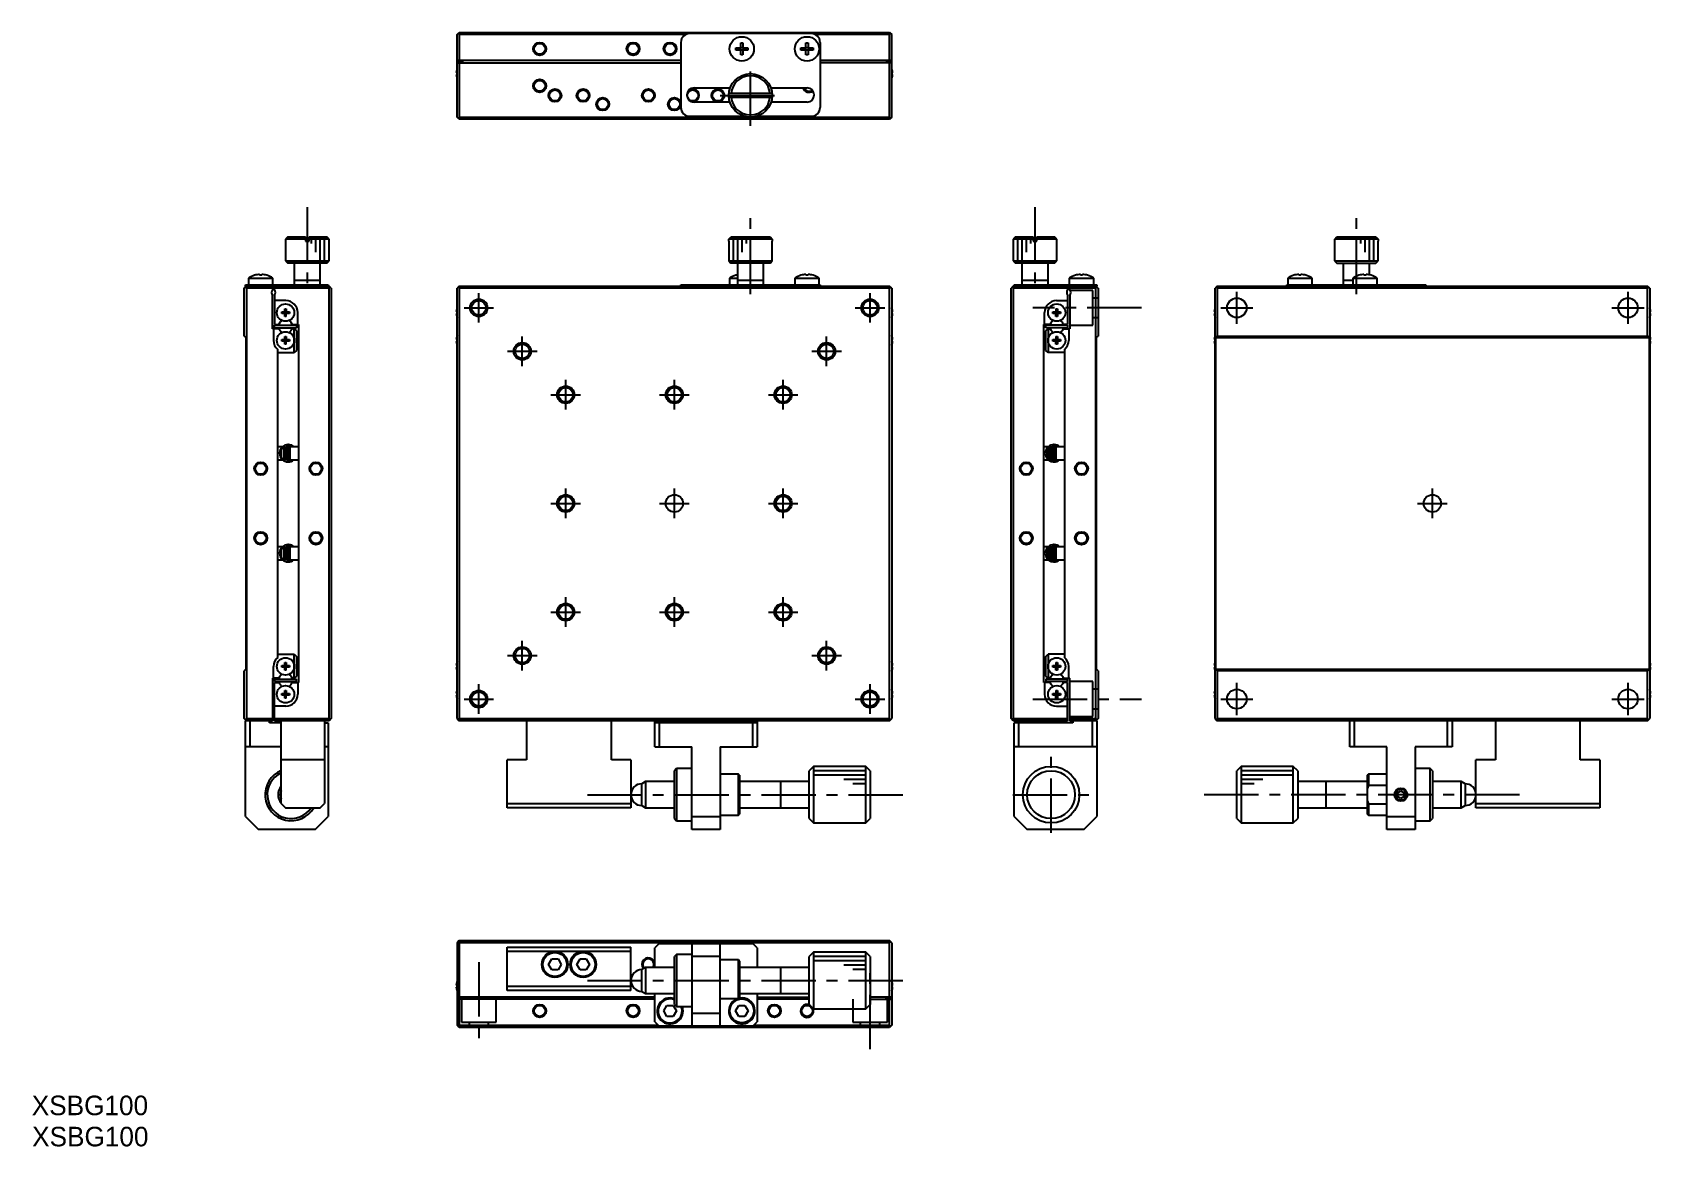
# Model space of a CAD drawing. Extents: x 27 to 399, y -7 to 250.
import ezdxf

# ---------------------------------------------------------------- set-up
doc = ezdxf.new("R2010")
doc.units = 0
doc.header["$LTSCALE"] = 10
doc.linetypes.add('CENTER', pattern=[2, 1.25, -0.25, 0.25, -0.25])
doc.linetypes.add('DASHED', pattern=[3.5, 2, -1.5])
doc.layers.get('0').update_dxf_attribs({"linetype": 'CONTINUOUS'})
doc.layers.add('CENTER', color=1, linetype='CENTER')
doc.styles.get("Standard").update_dxf_attribs({"font": 'FGP教科書体NT-M'})

msp = doc.modelspace()

# ---------------------------------------------------------------- texts
at = {"color": 7}
for p in [(26.446699, 0.606625), (26.529305, -6.565037)]:
    msp.add_text('XSBG100', height=4.5, dxfattribs=at).set_placement(p)

# ---------------------------------------------------------------- linework, layer by layer
at = {"color": 7, "linetype": 'CONTINUOUS'}
for p, q in [((124.274653, 249.218627), (124.774653, 249.718627)), ((124.524653, 249.468627), (124.774653, 249.218627)), ((124.774653, 249.718627), (223.774653, 249.718627)), ((205.774653, 249.418627), (177.774653, 249.418627)), ((223.774653, 249.718627), (224.274653, 249.218627)), ((223.774653, 249.218627), (224.024653, 249.468627)), ((124.274653, 230.218627), (124.274653, 249.218627)), ((176.902874, 249.218627), (124.774653, 249.218627)), ((124.774653, 249.218627), (124.774653, 243.218627)), ((175.774653, 247.418627), (175.774653, 232.418627)), ((188.375514, 245.658627), (188.375514, 246.178627)), ((188.375514, 246.178627), (189.514653, 246.178627)), ((189.445212, 245.658627), (189.445212, 246.178627)), ((189.514653, 247.317766), (190.034653, 247.317766)), ((189.514653, 246.178627), (189.514653, 247.317766)), ((189.514653, 246.248069), (190.034653, 246.248069)), ((190.034653, 247.317766), (190.034653, 246.178627)), ((190.034653, 246.178627), (191.173793, 246.178627)), ((190.104095, 246.178627), (190.104095, 245.658627)), ((191.173793, 246.178627), (191.173793, 245.658627)), ((203.375514, 245.658627), (203.375514, 246.178627)), ((203.375514, 246.178627), (204.514653, 246.178627)), ((204.445212, 245.658627), (204.445212, 246.178627)), ((204.514653, 247.317766), (205.034653, 247.317766)), ((204.514653, 246.178627), (204.514653, 247.317766)), ((204.514653, 246.248069), (205.034653, 246.248069)), ((205.034653, 247.317766), (205.034653, 246.178627)), ((205.034653, 246.178627), (206.173793, 246.178627)), ((205.104095, 246.178627), (205.104095, 245.658627)), ((206.173793, 246.178627), (206.173793, 245.658627)), ((223.774653, 249.218627), (206.646433, 249.218627)), ((207.774653, 247.418627), (207.774653, 232.418627)), ((223.774653, 243.218627), (223.774653, 249.218627)), ((224.274653, 230.218627), (224.274653, 249.218627)), ((175.774653, 243.218627), (124.274653, 243.218627)), ((124.274653, 242.968627), (125.674653, 242.968627)), ((124.274653, 242.718627), (175.774653, 242.718627)), ((124.774653, 242.718627), (124.774653, 230.218627)), ((125.674653, 242.718627), (125.674653, 242.968627)), ((189.514653, 245.658627), (188.375514, 245.658627)), ((189.514653, 244.519488), (189.514653, 245.658627)), ((190.034653, 245.589185), (189.514653, 245.589185)), ((190.034653, 244.519488), (189.514653, 244.519488)), ((190.034653, 245.658627), (190.034653, 244.519488)), ((191.173793, 245.658627), (190.034653, 245.658627)), ((204.514653, 245.658627), (203.375514, 245.658627)), ((204.514653, 244.519488), (204.514653, 245.658627)), ((205.034653, 245.589185), (204.514653, 245.589185)), ((205.034653, 244.519488), (204.514653, 244.519488)), ((205.034653, 245.658627), (205.034653, 244.519488)), ((206.173793, 245.658627), (205.034653, 245.658627)), ((224.274653, 243.218627), (207.774653, 243.218627)), ((224.274653, 242.718627), (207.774653, 242.718627)), ((224.274653, 242.968627), (222.874653, 242.968627)), ((222.874653, 242.718627), (222.874653, 242.968627)), ((223.774653, 230.218627), (223.774653, 242.718627)), ((124.084795, 240.398627), (124.205132, 240.398627)), ((124.205132, 240.038627), (124.084795, 240.038627)), ((124.200509, 241.107243), (124.205132, 241.104989)), ((124.205132, 239.332266), (124.200509, 239.330011)), ((124.205132, 240.398627), (124.205132, 240.038627)), ((224.344175, 241.104989), (224.348798, 241.107243)), ((224.344175, 240.398627), (224.464512, 240.398627)), ((224.344175, 240.038627), (224.344175, 240.398627)), ((224.464512, 240.038627), (224.344175, 240.038627)), ((224.348798, 239.330011), (224.344175, 239.332266)), ((178.774653, 236.968627), (187.090905, 236.968627)), ((196.758628, 235.618627), (186.790679, 235.618627)), ((186.790679, 234.818627), (196.758628, 234.818627)), ((196.458402, 236.968627), (204.774653, 236.968627)), ((187.020971, 233.668627), (178.774653, 233.668627)), ((204.774653, 233.668627), (196.528336, 233.668627)), ((124.774653, 229.718627), (124.274653, 230.218627)), ((124.774653, 230.218627), (124.524653, 229.968627)), ((124.774653, 230.218627), (223.774653, 230.218627)), ((223.774653, 229.718627), (124.774653, 229.718627)), ((177.774653, 230.418627), (190.374653, 230.418627)), ((193.174653, 230.418627), (205.774653, 230.418627)), ((224.024653, 229.968627), (223.774653, 230.218627)), ((224.274653, 230.218627), (223.774653, 229.718627)), ((85.316181, 202.643463), (84.816181, 202.143463)), ((89.416181, 202.143463), (84.816181, 202.143463)), ((84.816181, 202.143463), (84.816181, 197.143463)), ((85.316181, 202.643463), (89.416181, 202.643463)), ((89.416181, 202.643463), (89.416181, 201.643463)), ((89.416181, 201.643463), (90.216181, 201.643463)), ((90.216181, 202.643463), (94.316181, 202.643463)), ((90.216181, 201.643463), (90.216181, 202.643463)), ((94.816181, 202.143463), (90.216181, 202.143463)), ((94.816181, 202.143463), (94.316181, 202.643463)), ((94.816181, 197.143463), (94.816181, 202.143463)), ((186.774653, 201.643463), (186.774653, 197.143463)), ((186.774653, 201.643463), (186.790679, 201.643463)), ((186.790679, 202.143463), (187.292466, 202.643463)), ((196.758628, 202.143463), (186.790679, 202.143463)), ((186.790679, 201.643463), (186.790679, 202.143463)), ((187.292466, 202.643463), (196.25684, 202.643463)), ((196.25684, 202.643463), (196.758628, 202.143463)), ((196.758628, 202.143463), (196.758628, 201.643463)), ((196.758628, 201.643463), (196.774653, 201.643463)), ((196.774653, 197.143463), (196.774653, 201.643463)), ((252.708123, 202.643463), (252.208123, 202.143463)), ((256.808123, 202.143463), (252.208123, 202.143463)), ((252.208123, 202.143463), (252.208123, 197.143463)), ((252.708123, 202.643463), (256.808123, 202.643463)), ((256.808123, 202.643463), (256.808123, 201.643463)), ((256.808123, 201.643463), (257.608123, 201.643463)), ((257.608123, 202.643463), (261.708123, 202.643463)), ((257.608123, 201.643463), (257.608123, 202.643463)), ((262.208123, 202.143463), (257.608123, 202.143463)), ((262.208123, 202.143463), (261.708123, 202.643463)), ((262.208123, 197.143463), (262.208123, 202.143463)), ((326.133259, 201.643463), (326.149285, 201.643463)), ((326.133259, 201.643463), (326.133259, 197.143463)), ((326.149285, 202.143463), (326.651072, 202.643463)), ((326.149285, 201.643463), (326.149285, 202.143463)), ((336.117233, 202.143463), (326.149285, 202.143463)), ((326.651072, 202.643463), (335.615446, 202.643463)), ((335.615446, 202.643463), (336.117233, 202.143463)), ((336.117233, 202.143463), (336.117233, 201.643463)), ((336.117233, 201.643463), (336.133259, 201.643463)), ((336.133259, 197.143463), (336.133259, 201.643463)), ((77.717042, 193.836668), (77.714034, 193.842836)), ((78.856181, 193.836668), (78.856181, 194.029925)), ((79.376181, 193.836668), (78.856181, 193.836668)), ((79.376181, 194.029925), (79.376181, 193.836668)), ((80.518329, 193.842836), (80.51532, 193.836668)), ((84.816181, 197.143463), (85.316181, 196.643463)), ((84.816181, 197.143463), (94.816181, 197.143463)), ((94.316181, 196.643463), (85.316181, 196.643463)), ((86.816181, 196.643463), (86.816181, 191.643463)), ((92.816181, 191.643463), (92.816181, 196.643463)), ((94.316181, 196.643463), (94.816181, 197.143463)), ((186.774653, 197.143463), (196.774653, 197.143463)), ((186.774653, 197.143463), (187.274653, 196.643463)), ((196.274653, 196.643463), (187.274653, 196.643463)), ((188.375514, 193.836668), (188.372506, 193.842836)), ((188.774653, 196.643463), (188.774653, 191.643463)), ((194.774653, 191.643463), (194.774653, 196.643463)), ((196.274653, 196.643463), (196.774653, 197.143463)), ((203.375514, 193.836668), (203.372506, 193.842836)), ((204.514653, 193.836668), (204.514653, 194.029925)), ((205.034653, 193.836668), (204.514653, 193.836668)), ((205.034653, 194.029925), (205.034653, 193.836668)), ((206.176801, 193.842836), (206.173793, 193.836668)), ((252.208123, 197.143463), (262.208123, 197.143463)), ((252.208123, 197.143463), (252.708123, 196.643463)), ((261.708123, 196.643463), (252.708123, 196.643463)), ((254.208123, 196.643463), (254.208123, 191.643463)), ((260.208123, 191.643463), (260.208123, 196.643463)), ((261.708123, 196.643463), (262.208123, 197.143463)), ((266.508984, 193.836668), (266.505976, 193.842836)), ((267.648123, 193.836668), (267.648123, 194.029925)), ((268.168123, 193.836668), (267.648123, 193.836668)), ((268.168123, 194.029925), (268.168123, 193.836668)), ((269.310271, 193.842836), (269.307262, 193.836668)), ((316.73412, 193.836668), (316.731111, 193.842836)), ((317.873259, 193.836668), (317.873259, 194.029925)), ((318.393259, 193.836668), (317.873259, 193.836668)), ((318.393259, 194.029925), (318.393259, 193.836668)), ((319.535407, 193.842836), (319.532398, 193.836668)), ((326.133259, 197.143463), (336.133259, 197.143463)), ((326.133259, 197.143463), (326.633259, 196.643463)), ((326.633259, 196.643463), (335.633259, 196.643463)), ((328.133259, 196.643463), (328.133259, 191.643463)), ((331.73412, 193.836668), (331.731111, 193.842836)), ((332.873259, 193.836668), (332.873259, 194.029925)), ((333.393259, 193.836668), (332.873259, 193.836668)), ((333.393259, 194.029925), (333.393259, 193.836668)), ((334.133259, 193.935538), (334.133259, 196.643463)), ((334.535407, 193.842836), (334.532398, 193.836668)), ((335.633259, 196.643463), (336.133259, 197.143463)), ((75.316181, 190.843463), (75.816181, 191.343463)), ((75.316181, 179.843463), (75.316181, 190.843463)), ((75.816181, 190.843463), (75.566181, 191.093463)), ((75.616181, 191.343463), (75.616181, 191.643463)), ((75.616181, 191.643463), (94.616181, 191.643463)), ((75.616181, 191.343463), (94.816181, 191.343463)), ((75.816181, 190.843463), (75.816181, 91.843463)), ((81.816181, 190.843463), (75.816181, 190.843463)), ((76.316181, 193.185926), (81.916181, 193.185926)), ((76.316181, 193.185926), (76.316181, 191.643463)), ((81.816181, 191.343463), (81.816181, 190.504901)), ((81.916181, 191.643463), (81.916181, 193.185926)), ((82.316181, 190.443463), (82.316181, 191.343463)), ((94.816181, 190.843463), (82.316181, 190.843463)), ((92.816181, 192.643463), (86.816181, 192.643463)), ((94.616181, 191.643463), (94.616181, 191.343463)), ((95.316181, 190.843463), (94.816181, 191.343463)), ((95.066181, 191.093463), (94.816181, 190.843463)), ((94.816181, 91.843463), (94.816181, 190.843463)), ((95.316181, 190.843463), (95.316181, 91.843463)), ((124.774653, 191.343463), (124.274653, 190.843463)), ((124.274653, 91.843463), (124.274653, 190.843463)), ((124.774653, 190.843463), (124.524653, 191.093463)), ((124.774653, 191.343463), (223.774653, 191.343463)), ((223.774653, 190.843463), (124.774653, 190.843463)), ((124.774653, 190.843463), (124.774653, 91.843463)), ((175.774653, 191.343463), (175.774653, 191.643463)), ((175.774653, 191.643463), (207.774653, 191.643463)), ((186.974653, 193.185926), (188.774653, 193.185926)), ((186.974653, 193.185926), (186.974653, 191.643463)), ((194.774653, 192.643463), (188.774653, 192.643463)), ((201.974653, 193.185926), (207.574653, 193.185926)), ((201.974653, 193.185926), (201.974653, 191.643463)), ((207.574653, 191.643463), (207.574653, 193.185926)), ((207.774653, 191.643463), (207.774653, 191.343463)), ((224.274653, 190.843463), (223.774653, 191.343463)), ((224.024653, 191.093463), (223.774653, 190.843463)), ((223.774653, 91.843463), (223.774653, 190.843463)), ((224.274653, 190.843463), (224.274653, 91.843463)), ((252.208123, 191.343463), (251.708123, 190.843463)), ((251.708123, 91.843463), (251.708123, 190.843463)), ((252.208123, 190.843463), (251.958123, 191.093463)), ((252.208123, 191.343463), (271.408123, 191.343463)), ((264.708123, 190.843463), (252.208123, 190.843463)), ((252.208123, 190.843463), (252.208123, 91.843463)), ((252.408123, 191.343463), (252.408123, 191.643463)), ((252.408123, 191.643463), (271.408123, 191.643463)), ((260.208123, 192.643463), (254.208123, 192.643463)), ((264.708123, 191.343463), (264.708123, 190.443463)), ((265.108123, 193.185926), (270.708123, 193.185926)), ((265.108123, 193.185926), (265.108123, 191.643463)), ((265.208123, 190.504901), (265.208123, 191.343463)), ((271.208123, 190.843463), (265.208123, 190.843463)), ((270.708123, 191.643463), (270.708123, 193.185926)), ((271.708123, 190.843463), (271.208123, 191.343463)), ((271.458123, 191.093463), (271.208123, 190.843463)), ((271.208123, 91.843463), (271.208123, 190.843463)), ((271.408123, 191.643463), (271.408123, 191.343463)), ((271.708123, 190.843463), (271.708123, 179.843463)), ((299.133259, 191.343463), (298.633259, 190.843463)), ((298.633259, 91.843463), (298.633259, 190.843463)), ((299.133259, 190.843463), (298.883259, 191.093463)), ((299.133259, 191.343463), (398.133259, 191.343463)), ((398.133259, 190.843463), (299.133259, 190.843463)), ((299.133259, 190.843463), (299.133259, 179.843463)), ((315.133259, 191.343463), (315.133259, 191.643463)), ((315.133259, 191.643463), (347.133259, 191.643463)), ((315.333259, 193.185926), (315.333259, 191.643463)), ((315.333259, 193.185926), (320.933259, 193.185926)), ((320.933259, 191.643463), (320.933259, 193.185926)), ((330.333259, 192.643463), (328.133259, 192.643463)), ((330.333259, 193.185926), (330.333259, 191.643463)), ((330.333259, 193.185926), (335.933259, 193.185926)), ((335.933259, 191.643463), (335.933259, 193.185926)), ((347.133259, 191.643463), (347.133259, 191.343463)), ((398.633259, 190.843463), (398.133259, 191.343463)), ((398.383259, 191.093463), (398.133259, 190.843463)), ((398.133259, 179.843463), (398.133259, 190.843463)), ((398.633259, 190.843463), (398.633259, 91.843463)), ((81.816181, 181.543463), (81.816181, 189.182025)), ((82.316181, 189.243463), (82.316181, 182.543463)), ((84.866181, 187.993463), (82.316181, 187.993463)), ((84.636181, 186.129824), (84.996181, 186.129824)), ((84.636181, 185.423463), (84.636181, 186.129824)), ((84.996181, 186.129824), (84.996181, 185.423463)), ((124.200509, 186.132079), (124.205132, 186.129824)), ((224.344175, 186.129824), (224.348798, 186.132079)), ((262.028123, 186.129824), (262.388123, 186.129824)), ((262.028123, 186.129824), (262.028123, 185.423463)), ((262.158123, 187.993463), (264.708123, 187.993463)), ((262.388123, 186.129824), (262.388123, 185.423463)), ((264.708123, 189.243463), (264.708123, 182.543463)), ((265.208123, 189.182025), (265.208123, 181.543463)), ((298.559115, 186.132079), (298.563737, 186.129824)), ((398.702781, 186.129824), (398.707403, 186.132079)), ((82.316181, 182.543463), (83.271769, 182.543463)), ((83.271769, 182.543463), (83.441366, 182.837213)), ((83.92982, 185.423463), (84.636181, 185.423463)), ((83.92982, 185.063463), (83.92982, 185.423463)), ((84.636181, 185.063463), (83.92982, 185.063463)), ((84.646553, 185.413091), (84.636181, 185.423463)), ((84.646553, 185.073835), (84.636181, 185.063463)), ((84.636181, 184.357101), (84.636181, 185.063463)), ((84.996181, 184.357101), (84.636181, 184.357101)), ((84.646553, 185.073835), (84.646553, 185.413091)), ((84.646553, 185.413091), (84.985809, 185.413091)), ((84.985809, 185.073835), (84.646553, 185.073835)), ((84.985809, 185.413091), (84.996181, 185.423463)), ((84.985809, 185.413091), (84.985809, 185.073835)), ((84.985809, 185.073835), (84.996181, 185.063463)), ((84.996181, 185.423463), (85.702543, 185.423463)), ((85.702543, 185.063463), (84.996181, 185.063463)), ((84.996181, 184.357101), (84.996181, 185.063463)), ((85.702543, 185.423463), (85.702543, 185.063463)), ((86.190997, 182.837213), (86.360593, 182.543463)), ((86.360593, 182.543463), (87.816181, 182.543463)), ((87.616181, 182.543463), (87.616181, 185.243463)), ((87.816181, 182.543463), (87.816181, 100.143463)), ((124.084795, 185.423463), (124.205132, 185.423463)), ((124.205132, 185.063463), (124.084795, 185.063463)), ((124.205132, 184.357101), (124.200509, 184.354847)), ((124.205132, 185.423463), (124.205132, 185.063463)), ((224.344175, 185.063463), (224.344175, 185.423463)), ((224.344175, 185.423463), (224.464512, 185.423463)), ((224.464512, 185.063463), (224.344175, 185.063463)), ((224.348798, 184.354847), (224.344175, 184.357101)), ((259.208123, 100.143463), (259.208123, 182.543463)), ((260.663711, 182.543463), (259.208123, 182.543463)), ((259.408123, 182.543463), (259.408123, 185.243463)), ((260.833308, 182.837213), (260.663711, 182.543463)), ((261.321762, 185.063463), (261.321762, 185.423463)), ((261.321762, 185.423463), (262.028123, 185.423463)), ((262.028123, 185.063463), (261.321762, 185.063463)), ((262.038495, 185.413091), (262.028123, 185.423463)), ((262.038495, 185.073835), (262.028123, 185.063463)), ((262.028123, 184.357101), (262.028123, 185.063463)), ((262.388123, 184.357101), (262.028123, 184.357101)), ((262.038495, 185.413091), (262.377751, 185.413091)), ((262.038495, 185.073835), (262.038495, 185.413091)), ((262.377751, 185.073835), (262.038495, 185.073835)), ((262.377751, 185.413091), (262.388123, 185.423463)), ((262.377751, 185.413091), (262.377751, 185.073835)), ((262.377751, 185.073835), (262.388123, 185.063463)), ((262.388123, 185.423463), (263.094485, 185.423463)), ((262.388123, 185.063463), (262.388123, 184.357101)), ((263.094485, 185.063463), (262.388123, 185.063463)), ((263.094485, 185.423463), (263.094485, 185.063463)), ((263.752535, 182.543463), (263.582939, 182.837213)), ((264.708123, 182.543463), (263.752535, 182.543463)), ((298.4434, 185.423463), (298.563737, 185.423463)), ((298.563737, 185.063463), (298.4434, 185.063463)), ((298.563737, 184.357101), (298.559115, 184.354847)), ((298.563737, 185.423463), (298.563737, 185.063463)), ((398.702781, 185.423463), (398.823118, 185.423463)), ((398.702781, 185.063463), (398.702781, 185.423463)), ((398.823118, 185.063463), (398.702781, 185.063463)), ((398.707403, 184.354847), (398.702781, 184.357101)), ((75.316181, 179.843463), (75.666181, 179.493463)), ((75.666181, 179.493463), (75.666181, 103.193463)), ((83.271769, 181.543463), (81.816181, 181.543463)), ((82.066181, 181.543463), (82.066181, 178.843463)), ((82.316181, 182.343463), (87.316181, 182.343463)), ((82.316181, 181.743463), (82.316181, 182.343463)), ((82.316181, 181.743463), (87.316181, 181.743463)), ((83.441366, 181.249713), (83.271769, 181.543463)), ((83.92982, 179.023463), (84.636181, 179.023463)), ((83.92982, 178.663463), (83.92982, 179.023463)), ((84.636181, 179.729824), (84.996181, 179.729824)), ((84.636181, 179.023463), (84.636181, 179.729824)), ((84.646553, 179.013091), (84.636181, 179.023463)), ((84.646553, 178.673835), (84.646553, 179.013091)), ((84.646553, 179.013091), (84.985809, 179.013091)), ((84.985809, 179.013091), (84.996181, 179.023463)), ((84.985809, 179.013091), (84.985809, 178.673835)), ((84.996181, 179.729824), (84.996181, 179.023463)), ((84.996181, 179.023463), (85.702543, 179.023463)), ((85.702543, 179.023463), (85.702543, 178.663463)), ((86.360593, 181.543463), (86.190997, 181.249713)), ((86.816181, 181.543463), (86.360593, 181.543463)), ((86.816181, 181.543463), (87.316181, 181.043463)), ((86.816181, 176.043463), (86.816181, 181.543463)), ((87.316181, 182.343463), (87.316181, 181.743463)), ((87.316181, 181.043463), (87.316181, 176.543463)), ((124.084795, 179.023463), (124.205132, 179.023463)), ((124.200509, 179.732079), (124.205132, 179.729824)), ((124.205132, 179.023463), (124.205132, 178.663463)), ((224.344175, 179.729824), (224.348798, 179.732079)), ((224.344175, 178.663463), (224.344175, 179.023463)), ((224.344175, 179.023463), (224.464512, 179.023463)), ((259.708123, 181.743463), (259.708123, 182.343463)), ((264.708123, 182.343463), (259.708123, 182.343463)), ((264.708123, 181.743463), (259.708123, 181.743463)), ((259.708123, 181.043463), (260.208123, 181.543463)), ((259.708123, 176.543463), (259.708123, 181.043463)), ((260.208123, 181.543463), (260.663711, 181.543463)), ((260.208123, 181.543463), (260.208123, 176.043463)), ((260.663711, 181.543463), (260.833308, 181.249713)), ((261.321762, 178.663463), (261.321762, 179.023463)), ((261.321762, 179.023463), (262.028123, 179.023463)), ((262.028123, 179.729824), (262.388123, 179.729824)), ((262.028123, 179.729824), (262.028123, 179.023463)), ((262.038495, 179.013091), (262.028123, 179.023463)), ((262.038495, 179.013091), (262.377751, 179.013091)), ((262.038495, 178.673835), (262.038495, 179.013091)), ((262.377751, 179.013091), (262.388123, 179.023463)), ((262.377751, 179.013091), (262.377751, 178.673835)), ((262.388123, 179.729824), (262.388123, 179.023463)), ((262.388123, 179.023463), (263.094485, 179.023463)), ((263.094485, 179.023463), (263.094485, 178.663463)), ((263.582939, 181.249713), (263.752535, 181.543463)), ((263.752535, 181.543463), (265.208123, 181.543463)), ((264.708123, 182.343463), (264.708123, 181.743463)), ((264.958123, 181.543463), (264.958123, 178.843463)), ((271.358123, 179.493463), (271.708123, 179.843463)), ((271.358123, 103.193463), (271.358123, 179.493463)), ((298.4434, 179.023463), (298.563737, 179.023463)), ((298.559115, 179.732079), (298.563737, 179.729824)), ((298.563737, 179.023463), (298.563737, 178.663463)), ((298.783259, 179.493463), (299.133259, 179.843463)), ((298.783259, 103.193463), (298.783259, 179.493463)), ((298.783259, 179.493463), (398.483259, 179.493463)), ((299.133259, 179.843463), (398.133259, 179.843463)), ((398.133259, 179.843463), (398.483259, 179.493463)), ((398.483259, 179.493463), (398.483259, 103.193463)), ((398.702781, 179.729824), (398.707403, 179.732079)), ((398.702781, 179.023463), (398.823118, 179.023463)), ((398.702781, 178.663463), (398.702781, 179.023463)), ((83.016181, 105.922525), (83.016181, 176.764401)), ((83.016181, 176.043463), (86.816181, 176.043463)), ((84.636181, 178.663463), (83.92982, 178.663463)), ((84.646553, 178.673835), (84.636181, 178.663463)), ((84.636181, 177.957101), (84.636181, 178.663463)), ((84.996181, 177.957101), (84.636181, 177.957101)), ((84.985809, 178.673835), (84.646553, 178.673835)), ((84.985809, 178.673835), (84.996181, 178.663463)), ((85.702543, 178.663463), (84.996181, 178.663463)), ((84.996181, 177.957101), (84.996181, 178.663463)), ((87.316181, 176.543463), (86.816181, 176.043463)), ((124.205132, 178.663463), (124.084795, 178.663463)), ((124.205132, 177.957101), (124.200509, 177.954847)), ((224.464512, 178.663463), (224.344175, 178.663463)), ((224.348798, 177.954847), (224.344175, 177.957101)), ((260.208123, 176.043463), (259.708123, 176.543463)), ((264.008123, 176.043463), (260.208123, 176.043463)), ((262.028123, 178.663463), (261.321762, 178.663463)), ((262.038495, 178.673835), (262.028123, 178.663463)), ((262.028123, 177.957101), (262.028123, 178.663463)), ((262.388123, 177.957101), (262.028123, 177.957101)), ((262.377751, 178.673835), (262.038495, 178.673835)), ((262.377751, 178.673835), (262.388123, 178.663463)), ((262.388123, 178.663463), (262.388123, 177.957101)), ((263.094485, 178.663463), (262.388123, 178.663463)), ((264.008123, 176.764401), (264.008123, 105.922525)), ((298.563737, 178.663463), (298.4434, 178.663463)), ((298.563737, 177.957101), (298.559115, 177.954847)), ((398.823118, 178.663463), (398.702781, 178.663463)), ((398.707403, 177.954847), (398.702781, 177.957101)), ((84.084669, 154.343463), (83.016181, 154.343463)), ((83.816181, 153.759978), (84.316181, 154.289146)), ((83.816181, 151.926948), (83.816181, 153.759978)), ((84.816181, 154.343463), (84.316181, 154.343463)), ((84.316181, 154.343463), (84.316181, 151.343463)), ((84.816006, 154.298772), (85.225941, 154.418656)), ((84.816181, 151.343463), (84.816181, 154.343463)), ((85.225998, 153.843463), (84.816181, 153.843463)), ((85.016181, 154.343463), (84.927745, 154.343463)), ((85.016181, 153.843463), (85.016181, 154.343463)), ((85.225998, 154.659547), (85.225998, 151.109547)), ((86.152492, 154.756845), (85.470379, 154.883692)), ((85.671285, 154.728153), (85.665914, 154.725887)), ((85.704778, 154.741157), (85.671285, 154.728153)), ((85.675998, 151.109547), (85.675998, 154.659547)), ((85.675998, 154.058684), (85.816141, 154.299005)), ((85.816181, 153.843463), (85.675998, 153.843463)), ((85.738871, 154.752474), (85.704778, 154.741157)), ((85.773482, 154.762079), (85.738871, 154.752474)), ((85.808523, 154.769946), (85.773482, 154.762079)), ((85.84391, 154.776058), (85.808523, 154.769946)), ((85.816181, 154.343463), (85.816181, 151.343463)), ((87.816181, 154.343463), (85.816181, 154.343463)), ((85.879556, 154.7804), (85.84391, 154.776058)), ((85.915372, 154.782959), (85.879556, 154.7804)), ((85.95127, 154.783731), (85.915372, 154.782959)), ((85.987163, 154.782713), (85.95127, 154.783731)), ((86.022962, 154.779908), (85.987163, 154.782713)), ((86.058579, 154.775322), (86.022962, 154.779908)), ((86.093926, 154.768967), (86.058579, 154.775322)), ((86.084824, 154.35286), (86.079434, 154.343463)), ((86.090584, 154.363344), (86.084824, 154.35286)), ((86.238064, 154.722575), (86.090244, 154.343447)), ((86.096676, 154.374846), (86.090584, 154.363344)), ((86.128917, 154.760857), (86.093926, 154.768967)), ((86.103061, 154.387292), (86.096676, 154.374846)), ((86.109697, 154.400599), (86.103061, 154.387292)), ((86.116541, 154.414683), (86.109697, 154.400599)), ((86.123548, 154.42945), (86.116541, 154.414683)), ((86.130673, 154.444805), (86.123548, 154.42945)), ((86.163465, 154.751013), (86.128917, 154.760857)), ((86.137869, 154.460648), (86.130673, 154.444805)), ((86.14509, 154.476875), (86.137869, 154.460648)), ((86.152288, 154.493381), (86.14509, 154.476875)), ((86.159417, 154.510059), (86.152288, 154.493381)), ((86.236701, 154.723155), (86.152492, 154.756845)), ((86.16643, 154.526799), (86.159417, 154.510059)), ((86.197483, 154.739458), (86.163465, 154.751013)), ((86.173281, 154.543492), (86.16643, 154.526799)), ((86.179926, 154.560031), (86.173281, 154.543492)), ((86.186321, 154.576307), (86.179926, 154.560031)), ((86.192425, 154.592214), (86.186321, 154.576307)), ((86.198198, 154.607648), (86.192425, 154.592214)), ((86.229145, 154.726961), (86.197483, 154.739458)), ((86.203603, 154.62251), (86.198198, 154.607648)), ((86.208604, 154.636702), (86.203603, 154.62251)), ((86.213169, 154.650131), (86.208604, 154.636702)), ((86.217268, 154.662711), (86.213169, 154.650131)), ((86.220874, 154.67436), (86.217268, 154.662711)), ((86.223964, 154.685001), (86.220874, 154.67436)), ((86.226517, 154.694565), (86.223964, 154.685001)), ((86.228518, 154.70299), (86.226517, 154.694565)), ((86.22844, 154.727108), (86.2299, 154.726388)), ((86.229952, 154.710221), (86.228518, 154.70299)), ((86.817712, 154.343687), (86.2289, 154.726473)), ((86.2299, 154.726388), (86.230785, 154.724321)), ((86.230812, 154.716212), (86.229952, 154.710221)), ((86.230785, 154.724321), (86.23109, 154.720922)), ((86.23109, 154.720922), (86.230812, 154.716212)), ((86.310773, 154.689682), (86.236701, 154.723155)), ((260.206478, 154.343463), (259.208123, 154.343463)), ((260.008123, 153.759978), (260.508123, 154.289146)), ((260.008123, 153.759978), (260.008123, 151.926948)), ((261.008123, 154.343463), (260.508123, 154.343463)), ((260.508123, 154.343463), (260.508123, 151.343463)), ((260.847253, 154.746624), (260.795159, 154.726961)), ((261.008123, 151.343463), (261.008123, 154.343463)), ((261.348307, 153.843463), (261.008123, 153.843463)), ((261.01179, 154.326123), (261.02287, 154.328564)), ((261.02287, 154.328564), (261.036321, 154.330882)), ((261.036321, 154.330882), (261.049874, 154.332518)), ((261.049874, 154.332518), (261.063494, 154.333469)), ((261.063494, 154.333469), (261.077147, 154.33373)), ((261.077147, 154.33373), (261.090797, 154.333302)), ((261.090797, 154.333302), (261.104409, 154.332186)), ((261.104409, 154.332186), (261.117948, 154.330383)), ((261.117948, 154.330383), (261.131378, 154.3279)), ((261.131378, 154.3279), (261.144666, 154.324743)), ((261.144666, 154.324743), (261.157777, 154.320921)), ((261.157777, 154.320921), (261.170677, 154.316443)), ((261.170677, 154.316443), (261.183335, 154.311323)), ((261.183335, 154.311323), (261.195717, 154.305575)), ((261.195717, 154.305575), (261.207793, 154.299213)), ((261.207793, 154.299213), (261.219533, 154.292255)), ((261.208123, 153.843463), (261.208123, 154.29948)), ((261.219533, 154.292255), (261.230908, 154.284719)), ((261.230908, 154.284719), (261.241889, 154.276627)), ((261.241889, 154.276627), (261.252449, 154.267998)), ((261.252449, 154.267998), (261.262565, 154.258856)), ((261.262565, 154.258856), (261.27221, 154.249224)), ((261.27221, 154.249224), (261.281362, 154.239127)), ((261.281362, 154.239127), (261.29, 154.228592)), ((261.29, 154.228592), (261.298103, 154.217644)), ((261.298103, 154.217644), (261.305652, 154.206312)), ((261.305652, 154.206312), (261.312631, 154.194623)), ((261.312631, 154.194623), (261.319023, 154.182608)), ((261.319023, 154.182608), (261.324813, 154.170294)), ((261.324813, 154.170294), (261.329989, 154.157714)), ((261.329989, 154.157714), (261.33454, 154.144897)), ((261.33454, 154.144897), (261.338454, 154.131875)), ((261.338454, 154.131875), (261.341724, 154.118678)), ((261.341724, 154.118678), (261.344343, 154.10534)), ((261.344343, 154.10534), (261.346304, 154.091891)), ((261.346304, 154.091891), (261.347603, 154.078364)), ((261.347603, 154.078364), (261.348238, 154.064791)), ((261.348238, 154.064791), (261.348307, 154.058684)), ((261.348307, 154.659547), (261.348307, 151.109547)), ((261.798307, 151.109547), (261.798307, 154.659547)), ((262.008123, 153.843463), (261.798307, 153.843463)), ((261.798372, 154.418342), (262.097139, 154.343871)), ((264.008123, 154.343463), (262.008123, 154.343463)), ((262.008123, 154.343463), (262.008123, 151.343463)), ((83.016181, 151.343463), (84.178299, 151.343463)), ((84.316181, 151.39778), (83.816181, 151.926948)), ((84.316181, 151.343463), (84.816181, 151.343463)), ((85.225932, 151.350753), (84.816052, 151.469972)), ((84.816181, 151.843463), (85.225998, 151.843463)), ((85.016181, 151.396651), (85.016181, 151.843463)), ((85.675998, 151.843463), (85.816181, 151.843463)), ((85.816177, 151.47007), (85.675998, 151.710411)), ((85.816285, 151.377808), (85.676064, 151.350434)), ((85.816181, 151.343463), (87.816181, 151.343463)), ((86.175896, 151.021223), (86.229145, 151.042134)), ((86.22844, 151.041987), (86.228237, 151.042472)), ((86.229145, 151.042134), (86.22844, 151.041987)), ((259.208123, 151.343463), (260.299779, 151.343463)), ((260.508123, 151.39778), (260.008123, 151.926948)), ((260.508123, 151.343463), (261.008123, 151.343463)), ((260.71344, 151.079457), (260.794003, 151.04322)), ((260.786128, 151.046525), (260.866387, 151.288437)), ((260.793297, 151.050626), (260.793264, 151.046695)), ((260.793264, 151.046695), (260.793664, 151.044205)), ((260.793849, 151.05571), (260.793297, 151.050626)), ((260.793664, 151.044205), (260.793977, 151.043381)), ((260.794915, 151.061918), (260.793849, 151.05571)), ((260.793977, 151.043381), (260.795159, 151.042134)), ((260.794003, 151.04322), (260.838387, 151.025085)), ((260.796491, 151.069212), (260.794915, 151.061918)), ((260.795159, 151.042134), (260.826822, 151.029636)), ((260.798566, 151.077551), (260.796491, 151.069212)), ((260.801129, 151.086886), (260.798566, 151.077551)), ((260.804165, 151.097164), (260.801129, 151.086886)), ((260.807656, 151.108325), (260.804165, 151.097164)), ((260.811583, 151.120303), (260.807656, 151.108325)), ((260.815921, 151.13303), (260.811583, 151.120303)), ((260.820647, 151.146432), (260.815921, 151.13303)), ((260.825732, 151.160431), (260.820647, 151.146432)), ((260.831147, 151.174946), (260.825732, 151.160431)), ((260.826822, 151.029636), (260.86084, 151.018082)), ((260.836861, 151.189893), (260.831147, 151.174946)), ((260.842841, 151.205185), (260.836861, 151.189893)), ((260.838387, 151.025085), (261.553901, 150.885403)), ((260.849052, 151.220733), (260.842841, 151.205185)), ((260.855458, 151.236447), (260.849052, 151.220733)), ((260.862022, 151.252237), (260.855458, 151.236447)), ((260.86084, 151.018082), (260.895388, 151.008238)), ((260.868706, 151.26801), (260.862022, 151.252237)), ((260.866387, 151.288437), (260.891525, 151.343479)), ((260.87547, 151.283676), (260.868706, 151.26801)), ((260.882277, 151.299142), (260.87547, 151.283676)), ((260.889086, 151.314321), (260.882277, 151.299142)), ((260.895858, 151.329123), (260.889086, 151.314321)), ((260.895388, 151.008238), (260.930378, 151.000128)), ((260.902553, 151.343463), (260.895858, 151.329123)), ((260.930378, 151.000128), (260.965726, 150.993773)), ((260.965726, 150.993773), (261.001343, 150.989187)), ((261.001343, 150.989187), (261.037141, 150.986382)), ((261.016764, 151.441816), (261.008105, 151.443892)), ((261.008123, 151.843463), (261.348307, 151.843463)), ((261.030166, 151.439187), (261.016764, 151.441816)), ((261.043684, 151.437238), (261.030166, 151.439187)), ((261.037141, 150.986382), (261.073034, 150.985364)), ((261.057283, 151.435974), (261.043684, 151.437238)), ((261.070926, 151.435398), (261.057283, 151.435974)), ((261.08458, 151.435512), (261.070926, 151.435398)), ((261.073034, 150.985364), (261.108933, 150.986136)), ((261.098209, 151.436315), (261.08458, 151.435512)), ((261.111777, 151.437804), (261.098209, 151.436315)), ((261.108933, 150.986136), (261.144749, 150.988695)), ((261.12525, 151.439975), (261.111777, 151.437804)), ((261.138594, 151.442821), (261.12525, 151.439975)), ((261.151774, 151.446335), (261.138594, 151.442821)), ((261.144749, 150.988695), (261.180394, 150.993037)), ((261.164758, 151.450507), (261.151774, 151.446335)), ((261.177512, 151.455324), (261.164758, 151.450507)), ((261.190005, 151.460774), (261.177512, 151.455324)), ((261.180394, 150.993037), (261.215781, 150.999148)), ((261.202205, 151.466842), (261.190005, 151.460774)), ((261.214083, 151.473511), (261.202205, 151.466842)), ((261.208123, 151.469996), (261.208123, 151.843463)), ((261.22561, 151.480764), (261.214083, 151.473511)), ((261.215781, 150.999148), (261.250823, 151.007016)), ((261.236757, 151.488581), (261.22561, 151.480764)), ((261.247497, 151.496941), (261.236757, 151.488581)), ((261.257805, 151.505824), (261.247497, 151.496941)), ((261.250823, 151.007016), (261.285433, 151.016621)), ((261.267657, 151.515205), (261.257805, 151.505824)), ((261.277029, 151.525061), (261.267657, 151.515205)), ((261.285898, 151.535368), (261.277029, 151.525061)), ((261.285433, 151.016621), (261.319527, 151.027938)), ((261.294246, 151.546099), (261.285898, 151.535368)), ((261.302051, 151.557227), (261.294246, 151.546099)), ((261.309297, 151.568725), (261.302051, 151.557227)), ((261.315967, 151.580564), (261.309297, 151.568725)), ((261.322044, 151.592716), (261.315967, 151.580564)), ((261.319527, 151.027938), (261.35302, 151.040942)), ((261.327517, 151.605151), (261.322044, 151.592716)), ((261.332371, 151.617839), (261.327517, 151.605151)), ((261.336597, 151.63075), (261.332371, 151.617839)), ((261.340184, 151.643852), (261.336597, 151.63075)), ((261.343124, 151.657114), (261.340184, 151.643852)), ((261.345411, 151.670504), (261.343124, 151.657114)), ((261.347039, 151.683991), (261.345411, 151.670504)), ((261.348005, 151.697543), (261.347039, 151.683991)), ((261.348307, 151.710411), (261.348005, 151.697543)), ((261.35302, 151.040942), (261.358391, 151.043208)), ((261.798307, 151.843463), (262.008123, 151.843463)), ((262.008248, 151.396517), (261.798364, 151.350439)), ((262.008123, 151.343463), (264.008123, 151.343463)), ((84.084669, 131.343463), (83.016181, 131.343463)), ((83.816181, 130.759978), (84.316181, 131.289146)), ((83.816181, 128.926948), (83.816181, 130.759978)), ((84.816181, 131.343463), (84.316181, 131.343463)), ((84.316181, 131.343463), (84.316181, 128.343463)), ((84.816006, 131.298772), (85.225941, 131.418656)), ((84.816181, 128.343463), (84.816181, 131.343463)), ((85.225998, 130.843463), (84.816181, 130.843463)), ((85.016181, 131.343463), (84.927745, 131.343463)), ((85.016181, 130.843463), (85.016181, 131.343463)), ((85.225998, 131.659547), (85.225998, 128.109547)), ((86.152492, 131.756845), (85.470379, 131.883692)), ((85.671285, 131.728153), (85.665914, 131.725887)), ((85.704778, 131.741157), (85.671285, 131.728153)), ((85.675998, 128.109547), (85.675998, 131.659547)), ((85.675998, 131.058684), (85.816141, 131.299005)), ((85.816181, 130.843463), (85.675998, 130.843463)), ((85.738871, 131.752474), (85.704778, 131.741157)), ((85.773482, 131.762079), (85.738871, 131.752474)), ((85.808523, 131.769946), (85.773482, 131.762079)), ((85.84391, 131.776058), (85.808523, 131.769946)), ((85.816181, 131.343463), (85.816181, 128.343463)), ((87.816181, 131.343463), (85.816181, 131.343463)), ((85.879556, 131.7804), (85.84391, 131.776058)), ((85.915372, 131.782959), (85.879556, 131.7804)), ((85.95127, 131.783731), (85.915372, 131.782959)), ((85.987163, 131.782713), (85.95127, 131.783731)), ((86.022962, 131.779908), (85.987163, 131.782713)), ((86.058579, 131.775322), (86.022962, 131.779908)), ((86.093926, 131.768967), (86.058579, 131.775322)), ((86.084824, 131.35286), (86.079434, 131.343463)), ((86.090584, 131.363344), (86.084824, 131.35286)), ((86.238764, 131.721443), (86.090244, 131.343447)), ((86.096676, 131.374846), (86.090584, 131.363344)), ((86.128917, 131.760857), (86.093926, 131.768967)), ((86.103061, 131.387292), (86.096676, 131.374846)), ((86.109697, 131.400599), (86.103061, 131.387292)), ((86.116541, 131.414683), (86.109697, 131.400599)), ((86.123548, 131.42945), (86.116541, 131.414683)), ((86.130673, 131.444805), (86.123548, 131.42945)), ((86.163465, 131.751013), (86.128917, 131.760857)), ((86.137869, 131.460648), (86.130673, 131.444805)), ((86.14509, 131.476875), (86.137869, 131.460648)), ((86.152288, 131.493381), (86.14509, 131.476875)), ((86.159417, 131.510059), (86.152288, 131.493381)), ((86.310773, 131.689682), (86.152492, 131.756845)), ((86.16643, 131.526799), (86.159417, 131.510059)), ((86.197483, 131.739458), (86.163465, 131.751013)), ((86.173281, 131.543492), (86.16643, 131.526799)), ((86.179926, 131.560031), (86.173281, 131.543492)), ((86.186321, 131.576307), (86.179926, 131.560031)), ((86.192425, 131.592214), (86.186321, 131.576307)), ((86.198198, 131.607648), (86.192425, 131.592214)), ((86.229145, 131.726961), (86.197483, 131.739458)), ((86.203603, 131.62251), (86.198198, 131.607648)), ((86.208604, 131.636702), (86.203603, 131.62251)), ((86.213169, 131.650131), (86.208604, 131.636702)), ((86.217268, 131.662711), (86.213169, 131.650131)), ((86.220874, 131.67436), (86.217268, 131.662711)), ((86.223964, 131.685001), (86.220874, 131.67436)), ((86.226517, 131.694565), (86.223964, 131.685001)), ((86.228518, 131.70299), (86.226517, 131.694565)), ((86.22844, 131.727108), (86.2299, 131.726388)), ((86.229952, 131.710221), (86.228518, 131.70299)), ((86.817712, 131.343687), (86.2289, 131.726473)), ((86.2299, 131.726388), (86.230785, 131.724321)), ((86.230812, 131.716212), (86.229952, 131.710221)), ((86.230785, 131.724321), (86.23109, 131.720922)), ((86.23109, 131.720922), (86.230812, 131.716212)), ((86.238064, 131.722575), (86.238764, 131.721443)), ((260.206478, 131.343463), (259.208123, 131.343463)), ((260.008123, 130.759978), (260.508123, 131.289146)), ((260.008123, 130.759978), (260.008123, 128.926948)), ((261.008123, 131.343463), (260.508123, 131.343463)), ((260.508123, 131.343463), (260.508123, 128.343463)), ((260.847253, 131.746624), (260.795159, 131.726961)), ((261.008123, 128.343463), (261.008123, 131.343463)), ((261.348307, 130.843463), (261.008123, 130.843463)), ((261.01179, 131.326123), (261.02287, 131.328564)), ((261.02287, 131.328564), (261.036321, 131.330882)), ((261.036321, 131.330882), (261.049874, 131.332518)), ((261.049874, 131.332518), (261.063494, 131.333469)), ((261.063494, 131.333469), (261.077147, 131.33373)), ((261.077147, 131.33373), (261.090797, 131.333302)), ((261.090797, 131.333302), (261.104409, 131.332186)), ((261.104409, 131.332186), (261.117948, 131.330383)), ((261.117948, 131.330383), (261.131378, 131.3279)), ((261.131378, 131.3279), (261.144666, 131.324743)), ((261.144666, 131.324743), (261.157777, 131.320921)), ((261.157777, 131.320921), (261.170677, 131.316443)), ((261.170677, 131.316443), (261.183335, 131.311323)), ((261.183335, 131.311323), (261.195717, 131.305575)), ((261.195717, 131.305575), (261.207793, 131.299213)), ((261.207793, 131.299213), (261.219533, 131.292255)), ((261.208123, 130.843463), (261.208123, 131.29948)), ((261.219533, 131.292255), (261.230908, 131.284719)), ((261.230908, 131.284719), (261.241889, 131.276627)), ((261.241889, 131.276627), (261.252449, 131.267998)), ((261.252449, 131.267998), (261.262565, 131.258856)), ((261.262565, 131.258856), (261.27221, 131.249224)), ((261.27221, 131.249224), (261.281362, 131.239127)), ((261.281362, 131.239127), (261.29, 131.228592)), ((261.29, 131.228592), (261.298103, 131.217644)), ((261.298103, 131.217644), (261.305652, 131.206312)), ((261.305652, 131.206312), (261.312631, 131.194623)), ((261.312631, 131.194623), (261.319023, 131.182608)), ((261.319023, 131.182608), (261.324813, 131.170294)), ((261.324813, 131.170294), (261.329989, 131.157714)), ((261.329989, 131.157714), (261.33454, 131.144897)), ((261.33454, 131.144897), (261.338454, 131.131875)), ((261.338454, 131.131875), (261.341724, 131.118678)), ((261.341724, 131.118678), (261.344343, 131.10534)), ((261.344343, 131.10534), (261.346304, 131.091891)), ((261.346304, 131.091891), (261.347603, 131.078364)), ((261.347603, 131.078364), (261.348238, 131.064791)), ((261.348238, 131.064791), (261.348307, 131.058684)), ((261.348307, 131.659547), (261.348307, 128.109547)), ((261.798307, 128.109547), (261.798307, 131.659547)), ((262.008123, 130.843463), (261.798307, 130.843463)), ((261.798372, 131.418342), (262.097139, 131.343871)), ((264.008123, 131.343463), (262.008123, 131.343463)), ((262.008123, 131.343463), (262.008123, 128.343463)), ((83.016181, 128.343463), (84.178299, 128.343463)), ((84.316181, 128.39778), (83.816181, 128.926948)), ((84.316181, 128.343463), (84.816181, 128.343463)), ((85.225932, 128.350753), (84.816052, 128.469972)), ((84.816181, 128.843463), (85.225998, 128.843463)), ((85.016181, 128.396651), (85.016181, 128.843463)), ((85.675998, 128.843463), (85.816181, 128.843463)), ((85.816177, 128.47007), (85.675998, 128.710411)), ((85.816285, 128.377808), (85.676064, 128.350434)), ((85.816181, 128.343463), (87.816181, 128.343463)), ((86.175896, 128.021223), (86.229145, 128.042134)), ((86.22844, 128.041987), (86.228237, 128.042472)), ((86.229145, 128.042134), (86.22844, 128.041987)), ((259.208123, 128.343463), (260.299779, 128.343463)), ((260.508123, 128.39778), (260.008123, 128.926948)), ((260.508123, 128.343463), (261.008123, 128.343463)), ((260.71344, 128.079457), (260.78656, 128.046386)), ((260.786128, 128.046525), (260.866387, 128.288437)), ((260.78656, 128.046386), (260.838387, 128.025085)), ((260.793298, 128.050641), (260.793263, 128.046707)), ((260.793263, 128.046707), (260.793664, 128.044205)), ((260.793851, 128.055729), (260.793298, 128.050641)), ((260.793664, 128.044205), (260.793977, 128.043381)), ((260.794919, 128.061938), (260.793851, 128.055729)), ((260.793977, 128.043381), (260.795159, 128.042134)), ((260.796496, 128.069235), (260.794919, 128.061938)), ((260.795159, 128.042134), (260.826822, 128.029636)), ((260.798573, 128.077575), (260.796496, 128.069235)), ((260.801137, 128.086912), (260.798573, 128.077575)), ((260.804173, 128.097191), (260.801137, 128.086912)), ((260.807665, 128.108352), (260.804173, 128.097191)), ((260.811592, 128.12033), (260.807665, 128.108352)), ((260.81593, 128.133057), (260.811592, 128.12033)), ((260.820656, 128.146458), (260.81593, 128.133057)), ((260.825741, 128.160456), (260.820656, 128.146458)), ((260.831156, 128.17497), (260.825741, 128.160456)), ((260.826822, 128.029636), (260.86084, 128.018082)), ((260.83687, 128.189915), (260.831156, 128.17497)), ((260.842849, 128.205205), (260.83687, 128.189915)), ((260.838387, 128.025085), (261.553901, 127.885403)), ((260.84906, 128.220751), (260.842849, 128.205205)), ((260.855465, 128.236463), (260.84906, 128.220751)), ((260.862028, 128.252251), (260.855465, 128.236463)), ((260.86084, 128.018082), (260.895388, 128.008238)), ((260.868711, 128.268022), (260.862028, 128.252251)), ((260.866387, 128.288437), (260.891525, 128.343479)), ((260.875474, 128.283685), (260.868711, 128.268022)), ((260.88228, 128.299149), (260.875474, 128.283685)), ((260.889088, 128.314325), (260.88228, 128.299149)), ((260.895858, 128.329125), (260.889088, 128.314325)), ((260.895388, 128.008238), (260.930378, 128.000128)), ((260.902553, 128.343463), (260.895858, 128.329125)), ((260.930378, 128.000128), (260.965726, 127.993773)), ((260.965726, 127.993773), (261.001343, 127.989187)), ((261.001343, 127.989187), (261.037141, 127.986382)), ((261.016764, 128.441816), (261.008105, 128.443892)), ((261.008123, 128.843463), (261.348307, 128.843463)), ((261.030166, 128.439187), (261.016764, 128.441816)), ((261.043684, 128.437238), (261.030166, 128.439187)), ((261.037141, 127.986382), (261.073034, 127.985364)), ((261.057283, 128.435974), (261.043684, 128.437238)), ((261.070926, 128.435398), (261.057283, 128.435974)), ((261.08458, 128.435512), (261.070926, 128.435398)), ((261.073034, 127.985364), (261.108933, 127.986136)), ((261.098209, 128.436315), (261.08458, 128.435512)), ((261.111777, 128.437804), (261.098209, 128.436315)), ((261.108933, 127.986136), (261.144749, 127.988695)), ((261.12525, 128.439975), (261.111777, 128.437804)), ((261.138594, 128.442821), (261.12525, 128.439975)), ((261.151774, 128.446335), (261.138594, 128.442821)), ((261.144749, 127.988695), (261.180394, 127.993037)), ((261.164758, 128.450507), (261.151774, 128.446335)), ((261.177512, 128.455324), (261.164758, 128.450507)), ((261.190005, 128.460774), (261.177512, 128.455324)), ((261.180394, 127.993037), (261.215781, 127.999148)), ((261.202205, 128.466842), (261.190005, 128.460774)), ((261.214083, 128.473511), (261.202205, 128.466842)), ((261.208123, 128.469996), (261.208123, 128.843463)), ((261.22561, 128.480764), (261.214083, 128.473511)), ((261.215781, 127.999148), (261.250823, 128.007016)), ((261.236757, 128.488581), (261.22561, 128.480764)), ((261.247497, 128.496941), (261.236757, 128.488581)), ((261.257805, 128.505824), (261.247497, 128.496941)), ((261.250823, 128.007016), (261.285433, 128.016621)), ((261.267657, 128.515205), (261.257805, 128.505824)), ((261.277029, 128.525061), (261.267657, 128.515205)), ((261.285898, 128.535368), (261.277029, 128.525061)), ((261.285433, 128.016621), (261.319527, 128.027938)), ((261.294246, 128.546099), (261.285898, 128.535368)), ((261.302051, 128.557227), (261.294246, 128.546099)), ((261.309297, 128.568725), (261.302051, 128.557227)), ((261.315967, 128.580564), (261.309297, 128.568725)), ((261.322044, 128.592716), (261.315967, 128.580564)), ((261.319527, 128.027938), (261.35302, 128.040942)), ((261.327517, 128.605151), (261.322044, 128.592716)), ((261.332371, 128.617839), (261.327517, 128.605151)), ((261.336597, 128.63075), (261.332371, 128.617839)), ((261.340184, 128.643852), (261.336597, 128.63075)), ((261.343124, 128.657114), (261.340184, 128.643852)), ((261.345411, 128.670504), (261.343124, 128.657114)), ((261.347039, 128.683991), (261.345411, 128.670504)), ((261.348005, 128.697543), (261.347039, 128.683991)), ((261.348307, 128.710411), (261.348005, 128.697543)), ((261.35302, 128.040942), (261.358391, 128.043208)), ((261.798307, 128.843463), (262.008123, 128.843463)), ((262.008248, 128.396517), (261.798364, 128.350439)), ((262.008123, 128.343463), (264.008123, 128.343463)), ((83.016181, 106.643463), (86.816181, 106.643463)), ((84.636181, 104.729824), (84.996181, 104.729824)), ((84.636181, 104.023463), (84.636181, 104.729824)), ((84.996181, 104.729824), (84.996181, 104.023463)), ((86.816181, 106.643463), (87.316181, 106.143463)), ((86.816181, 101.143463), (86.816181, 106.643463)), ((87.316181, 106.143463), (87.316181, 101.643463)), ((124.200509, 104.732079), (124.205132, 104.729824)), ((224.344175, 104.729824), (224.348798, 104.732079)), ((259.708123, 106.143463), (260.208123, 106.643463)), ((259.708123, 101.643463), (259.708123, 106.143463)), ((264.008123, 106.643463), (260.208123, 106.643463)), ((260.208123, 106.643463), (260.208123, 101.143463)), ((262.028123, 104.729824), (262.388123, 104.729824)), ((262.028123, 104.729824), (262.028123, 104.023463)), ((262.388123, 104.729824), (262.388123, 104.023463)), ((298.559115, 104.732079), (298.563737, 104.729824)), ((398.702781, 104.729824), (398.707403, 104.732079)), ((75.666181, 103.193463), (75.316181, 102.843463)), ((75.316181, 91.843463), (75.316181, 102.843463)), ((83.271769, 101.143463), (81.816181, 101.143463)), ((81.816181, 101.143463), (81.816181, 91.343463)), ((82.066181, 101.143463), (82.066181, 103.843463)), ((82.316181, 100.943463), (87.316181, 100.943463)), ((82.316181, 100.943463), (82.316181, 100.343463)), ((83.441366, 101.437213), (83.271769, 101.143463)), ((83.92982, 104.023463), (84.636181, 104.023463)), ((83.92982, 103.663463), (83.92982, 104.023463)), ((84.636181, 103.663463), (83.92982, 103.663463)), ((84.646553, 104.013091), (84.636181, 104.023463)), ((84.646553, 103.673835), (84.636181, 103.663463)), ((84.636181, 102.957101), (84.636181, 103.663463)), ((84.996181, 102.957101), (84.636181, 102.957101)), ((84.646553, 103.673835), (84.646553, 104.013091)), ((84.646553, 104.013091), (84.985809, 104.013091)), ((84.985809, 103.673835), (84.646553, 103.673835)), ((84.985809, 104.013091), (84.996181, 104.023463)), ((84.985809, 104.013091), (84.985809, 103.673835)), ((84.985809, 103.673835), (84.996181, 103.663463)), ((84.996181, 104.023463), (85.702543, 104.023463)), ((85.702543, 103.663463), (84.996181, 103.663463)), ((84.996181, 102.957101), (84.996181, 103.663463)), ((85.702543, 104.023463), (85.702543, 103.663463)), ((86.360593, 101.143463), (86.190997, 101.437213)), ((86.816181, 101.143463), (86.360593, 101.143463)), ((87.316181, 101.643463), (86.816181, 101.143463)), ((87.316181, 100.343463), (87.316181, 100.943463)), ((124.084795, 104.023463), (124.205132, 104.023463)), ((124.205132, 103.663463), (124.084795, 103.663463)), ((124.205132, 102.957101), (124.200509, 102.954847)), ((124.205132, 104.023463), (124.205132, 103.663463)), ((224.344175, 103.663463), (224.344175, 104.023463)), ((224.344175, 104.023463), (224.464512, 104.023463)), ((224.464512, 103.663463), (224.344175, 103.663463)), ((224.348798, 102.954847), (224.344175, 102.957101)), ((260.208123, 101.143463), (259.708123, 101.643463)), ((259.708123, 100.943463), (259.708123, 100.343463)), ((264.708123, 100.943463), (259.708123, 100.943463)), ((260.208123, 101.143463), (260.663711, 101.143463)), ((260.663711, 101.143463), (260.833308, 101.437213)), ((261.321762, 103.663463), (261.321762, 104.023463)), ((261.321762, 104.023463), (262.028123, 104.023463)), ((262.028123, 103.663463), (261.321762, 103.663463)), ((262.038495, 104.013091), (262.028123, 104.023463)), ((262.038495, 103.673835), (262.028123, 103.663463)), ((262.028123, 102.957101), (262.028123, 103.663463)), ((262.388123, 102.957101), (262.028123, 102.957101)), ((262.038495, 104.013091), (262.377751, 104.013091)), ((262.038495, 103.673835), (262.038495, 104.013091)), ((262.377751, 103.673835), (262.038495, 103.673835)), ((262.377751, 104.013091), (262.388123, 104.023463)), ((262.377751, 104.013091), (262.377751, 103.673835)), ((262.377751, 103.673835), (262.388123, 103.663463)), ((262.388123, 104.023463), (263.094485, 104.023463)), ((262.388123, 103.663463), (262.388123, 102.957101)), ((263.094485, 103.663463), (262.388123, 103.663463)), ((263.094485, 104.023463), (263.094485, 103.663463)), ((263.582939, 101.437213), (263.752535, 101.143463)), ((263.752535, 101.143463), (265.208123, 101.143463)), ((264.708123, 100.343463), (264.708123, 100.943463)), ((264.958123, 101.143463), (264.958123, 103.843463)), ((265.208123, 91.343463), (265.208123, 101.143463)), ((271.708123, 102.843463), (271.358123, 103.193463)), ((271.708123, 102.843463), (271.708123, 91.843463)), ((298.4434, 104.023463), (298.563737, 104.023463)), ((298.563737, 103.663463), (298.4434, 103.663463)), ((298.563737, 102.957101), (298.559115, 102.954847)), ((298.563737, 104.023463), (298.563737, 103.663463)), ((299.133259, 102.843463), (298.783259, 103.193463)), ((298.783259, 103.193463), (398.483259, 103.193463)), ((299.133259, 102.843463), (299.133259, 91.843463)), ((398.133259, 102.843463), (299.133259, 102.843463)), ((398.483259, 103.193463), (398.133259, 102.843463)), ((398.133259, 91.843463), (398.133259, 102.843463)), ((398.702781, 104.023463), (398.823118, 104.023463)), ((398.702781, 103.663463), (398.702781, 104.023463)), ((398.823118, 103.663463), (398.702781, 103.663463)), ((398.707403, 102.954847), (398.702781, 102.957101)), ((82.316181, 100.343463), (87.316181, 100.343463)), ((82.316181, 100.143463), (83.271769, 100.143463)), ((82.316181, 91.343463), (82.316181, 100.143463)), ((83.271769, 100.143463), (83.441366, 99.849713)), ((83.92982, 97.623463), (84.636181, 97.623463)), ((83.92982, 97.263463), (83.92982, 97.623463)), ((84.636181, 97.263463), (83.92982, 97.263463)), ((84.636181, 98.329824), (84.996181, 98.329824)), ((84.636181, 97.623463), (84.636181, 98.329824)), ((84.646553, 97.613091), (84.636181, 97.623463)), ((84.646553, 97.273835), (84.636181, 97.263463)), ((84.636181, 96.557101), (84.636181, 97.263463)), ((84.646553, 97.273835), (84.646553, 97.613091)), ((84.646553, 97.613091), (84.985809, 97.613091)), ((84.985809, 97.273835), (84.646553, 97.273835)), ((84.985809, 97.613091), (84.996181, 97.623463)), ((84.985809, 97.613091), (84.985809, 97.273835)), ((84.985809, 97.273835), (84.996181, 97.263463)), ((84.996181, 98.329824), (84.996181, 97.623463)), ((84.996181, 97.623463), (85.702543, 97.623463)), ((85.702543, 97.263463), (84.996181, 97.263463)), ((84.996181, 96.557101), (84.996181, 97.263463)), ((85.702543, 97.623463), (85.702543, 97.263463)), ((86.190997, 99.849713), (86.360593, 100.143463)), ((86.360593, 100.143463), (87.816181, 100.143463)), ((87.616181, 100.143463), (87.616181, 97.443463)), ((124.084795, 97.623463), (124.205132, 97.623463)), ((124.205132, 97.263463), (124.084795, 97.263463)), ((124.200509, 98.332079), (124.205132, 98.329824)), ((124.205132, 97.623463), (124.205132, 97.263463)), ((224.344175, 98.329824), (224.348798, 98.332079)), ((224.344175, 97.263463), (224.344175, 97.623463)), ((224.344175, 97.623463), (224.464512, 97.623463)), ((224.464512, 97.263463), (224.344175, 97.263463)), ((260.663711, 100.143463), (259.208123, 100.143463)), ((259.408123, 100.143463), (259.408123, 97.443463)), ((264.708123, 100.343463), (259.708123, 100.343463)), ((260.833308, 99.849713), (260.663711, 100.143463)), ((261.321762, 97.263463), (261.321762, 97.623463)), ((261.321762, 97.623463), (262.028123, 97.623463)), ((262.028123, 97.263463), (261.321762, 97.263463)), ((262.028123, 98.329824), (262.388123, 98.329824)), ((262.028123, 98.329824), (262.028123, 97.623463)), ((262.038495, 97.613091), (262.028123, 97.623463)), ((262.038495, 97.273835), (262.028123, 97.263463)), ((262.028123, 96.557101), (262.028123, 97.263463)), ((262.038495, 97.613091), (262.377751, 97.613091)), ((262.038495, 97.273835), (262.038495, 97.613091)), ((262.377751, 97.273835), (262.038495, 97.273835)), ((262.377751, 97.613091), (262.388123, 97.623463)), ((262.377751, 97.613091), (262.377751, 97.273835)), ((262.377751, 97.273835), (262.388123, 97.263463)), ((262.388123, 98.329824), (262.388123, 97.623463)), ((262.388123, 97.623463), (263.094485, 97.623463)), ((262.388123, 97.263463), (262.388123, 96.557101)), ((263.094485, 97.263463), (262.388123, 97.263463)), ((263.094485, 97.623463), (263.094485, 97.263463)), ((263.752535, 100.143463), (263.582939, 99.849713)), ((264.708123, 100.143463), (263.752535, 100.143463)), ((264.708123, 91.343463), (264.708123, 100.143463)), ((298.4434, 97.623463), (298.563737, 97.623463)), ((298.563737, 97.263463), (298.4434, 97.263463)), ((298.559115, 98.332079), (298.563737, 98.329824)), ((298.563737, 97.623463), (298.563737, 97.263463)), ((398.702781, 98.329824), (398.707403, 98.332079)), ((398.702781, 97.623463), (398.823118, 97.623463)), ((398.702781, 97.263463), (398.702781, 97.623463)), ((398.823118, 97.263463), (398.702781, 97.263463)), ((84.866181, 94.693463), (82.316181, 94.693463)), ((84.996181, 96.557101), (84.636181, 96.557101)), ((124.205132, 96.557101), (124.200509, 96.554847)), ((224.348798, 96.554847), (224.344175, 96.557101)), ((262.388123, 96.557101), (262.028123, 96.557101)), ((262.158123, 94.693463), (264.708123, 94.693463)), ((298.563737, 96.557101), (298.559115, 96.554847)), ((398.707403, 96.554847), (398.702781, 96.557101)), ((75.816181, 91.343463), (75.316181, 91.843463)), ((75.566181, 91.593463), (75.816181, 91.843463)), ((81.816181, 91.343463), (75.616181, 91.343463)), ((75.616181, 69.343463), (75.616181, 91.343463)), ((75.816181, 91.843463), (81.816181, 91.843463)), ((76.616181, 91.343463), (76.616181, 85.343463)), ((81.116181, 90.843463), (81.116181, 91.343463)), ((83.816181, 90.843463), (81.116181, 90.843463)), ((82.316181, 91.843463), (94.816181, 91.843463)), ((94.816181, 91.343463), (82.316181, 91.343463)), ((83.816181, 72.343463), (83.816181, 91.343463)), ((93.816181, 91.343463), (93.816181, 72.343463)), ((93.816181, 90.843463), (94.616181, 90.843463)), ((94.616181, 90.843463), (94.616181, 69.343463)), ((94.816181, 91.843463), (95.066181, 91.593463)), ((95.316181, 91.843463), (94.816181, 91.343463)), ((124.274653, 91.843463), (124.774653, 91.343463)), ((124.774653, 91.843463), (124.524653, 91.593463)), ((124.774653, 91.843463), (223.774653, 91.843463)), ((223.774653, 91.343463), (124.774653, 91.343463)), ((140.274653, 91.343463), (140.274653, 82.343463)), ((159.774653, 82.343463), (159.774653, 91.343463)), ((169.774653, 85.343463), (169.774653, 91.343463)), ((193.274653, 90.843463), (169.774653, 90.843463)), ((170.774653, 90.843463), (170.774653, 85.343463)), ((192.274653, 85.343463), (192.274653, 90.843463)), ((193.274653, 91.343463), (193.274653, 85.343463)), ((224.024653, 91.593463), (223.774653, 91.843463)), ((223.774653, 91.343463), (224.274653, 91.843463)), ((252.208123, 91.343463), (251.708123, 91.843463)), ((251.958123, 91.593463), (252.208123, 91.843463)), ((252.208123, 91.843463), (264.708123, 91.843463)), ((264.708123, 91.343463), (252.208123, 91.343463)), ((252.408123, 69.343463), (252.408123, 90.843463)), ((265.908123, 90.843463), (252.408123, 90.843463)), ((253.208123, 90.843463), (253.208123, 91.343463)), ((253.408123, 90.843463), (253.408123, 85.343463)), ((263.208123, 91.343463), (263.208123, 90.843463)), ((265.208123, 91.843463), (271.208123, 91.843463)), ((271.408123, 91.343463), (265.208123, 91.343463)), ((265.908123, 91.343463), (265.908123, 90.843463)), ((270.408123, 85.343463), (270.408123, 91.343463)), ((271.208123, 91.843463), (271.458123, 91.593463)), ((271.708123, 91.843463), (271.208123, 91.343463)), ((271.408123, 91.343463), (271.408123, 69.343463)), ((298.633259, 91.843463), (299.133259, 91.343463)), ((298.883259, 91.593463), (299.133259, 91.843463)), ((299.133259, 91.843463), (398.133259, 91.843463)), ((398.133259, 91.343463), (299.133259, 91.343463)), ((329.633259, 85.343463), (329.633259, 91.343463)), ((330.633259, 91.343463), (330.633259, 85.343463)), ((352.133259, 85.343463), (352.133259, 91.343463)), ((353.133259, 91.343463), (353.133259, 85.343463)), ((363.133259, 91.343463), (363.133259, 82.343463)), ((382.633259, 82.343463), (382.633259, 91.343463)), ((398.133259, 91.843463), (398.383259, 91.593463)), ((398.133259, 91.343463), (398.633259, 91.843463)), ((83.816181, 85.343463), (75.616181, 85.343463)), ((93.816181, 82.343463), (83.816181, 82.343463)), ((94.616181, 85.343463), (93.816181, 85.343463)), ((140.274653, 82.343463), (135.774653, 82.343463)), ((135.774653, 71.343463), (135.774653, 82.343463)), ((164.274653, 82.343463), (159.774653, 82.343463)), ((164.274653, 82.343463), (164.274653, 71.343463)), ((169.774653, 85.343463), (178.274653, 85.343463)), ((178.274653, 66.343463), (178.274653, 85.343463)), ((184.774653, 85.343463), (184.774653, 66.343463)), ((184.774653, 85.343463), (193.274653, 85.343463)), ((271.408123, 85.343463), (252.408123, 85.343463)), ((338.133259, 85.343463), (329.633259, 85.343463)), ((338.133259, 66.343463), (338.133259, 85.343463)), ((353.133259, 85.343463), (344.633259, 85.343463)), ((344.633259, 85.343463), (344.633259, 66.343463)), ((363.133259, 82.343463), (358.633259, 82.343463)), ((358.633259, 71.343463), (358.633259, 82.343463)), ((387.133259, 82.343463), (382.633259, 82.343463)), ((387.133259, 82.343463), (387.133259, 71.343463)), ((174.774653, 80.343463), (174.274653, 79.843463)), ((174.274653, 68.843463), (174.274653, 79.843463)), ((174.774653, 80.343463), (174.774653, 68.343463)), ((178.274653, 80.343463), (174.774653, 80.343463)), ((188.974653, 79.093463), (184.774653, 79.093463)), ((188.974653, 69.593463), (188.974653, 79.093463)), ((189.274653, 78.793463), (188.974653, 79.093463)), ((189.274653, 78.793463), (189.274653, 69.893463)), ((206.274653, 80.843463), (205.274653, 79.843463)), ((205.274653, 68.843463), (205.274653, 79.843463)), ((206.274653, 80.843463), (206.274653, 67.843463)), ((218.274653, 80.843463), (206.274653, 80.843463)), ((219.274653, 79.843463), (218.274653, 80.843463)), ((218.274653, 67.843463), (218.274653, 80.843463)), ((219.274653, 79.843463), (219.274653, 68.843463)), ((304.633259, 80.843463), (303.633259, 79.843463)), ((303.633259, 68.843463), (303.633259, 79.843463)), ((304.633259, 80.843463), (304.633259, 67.843463)), ((316.633259, 80.843463), (304.633259, 80.843463)), ((317.633259, 79.843463), (316.633259, 80.843463)), ((316.633259, 67.843463), (316.633259, 80.843463)), ((317.633259, 79.843463), (317.633259, 68.843463)), ((333.933259, 79.093463), (333.633259, 78.793463)), ((333.633259, 78.793463), (333.633259, 69.893463)), ((333.933259, 79.093463), (333.933259, 76.464783)), ((338.133259, 79.093463), (333.933259, 79.093463)), ((348.133259, 80.343463), (344.633259, 80.343463)), ((348.133259, 68.343463), (348.133259, 80.343463)), ((348.633259, 79.843463), (348.133259, 80.343463)), ((348.633259, 79.843463), (348.633259, 68.843463)), ((167.640679, 77.343463), (166.774653, 76.843463)), ((166.774653, 71.843463), (166.774653, 76.843463)), ((167.640679, 77.343463), (167.640679, 71.343463)), ((174.274634, 77.343463), (167.640679, 77.343463)), ((205.274653, 77.343463), (189.274673, 77.343463)), ((198.774653, 71.343458), (198.774653, 77.343468)), ((333.63324, 77.343463), (317.633259, 77.343463)), ((324.133259, 77.343468), (324.133259, 71.343458)), ((333.933259, 76.464783), (333.633259, 75.662554)), ((338.133259, 76.464783), (333.933259, 76.464783)), ((340.633259, 74.776476), (341.383259, 75.209488)), ((340.633259, 73.91045), (340.633259, 74.776476)), ((341.383259, 75.209488), (342.133259, 74.776476)), ((342.133259, 74.776476), (342.133259, 73.91045)), ((355.267234, 77.343463), (348.633278, 77.343463)), ((355.267234, 71.343586), (355.267234, 77.343463)), ((356.133259, 76.843463), (355.267234, 77.343463)), ((356.133259, 76.843463), (356.133259, 71.843565)), ((83.816181, 72.343463), (84.816181, 71.343463)), ((84.816181, 71.343463), (92.816181, 71.343463)), ((92.816181, 71.343463), (93.816181, 72.343463)), ((135.774653, 72.343463), (164.274653, 72.343463)), ((164.274653, 71.343463), (135.774653, 71.343463)), ((166.774653, 71.843463), (167.640679, 71.343463)), ((167.640679, 71.343463), (174.274634, 71.343463)), ((189.274673, 71.343463), (205.274653, 71.343463)), ((317.633259, 71.343463), (333.63324, 71.343463)), ((333.633259, 73.024372), (333.933259, 72.222143)), ((333.933259, 72.222143), (333.933259, 69.593463)), ((333.933259, 72.222143), (338.133259, 72.222143)), ((341.383259, 73.477438), (340.633259, 73.91045)), ((342.133259, 73.91045), (341.383259, 73.477438)), ((348.633278, 71.343463), (355.267234, 71.343463)), ((355.267234, 71.343463), (356.133259, 71.843463)), ((358.633259, 72.343463), (387.133259, 72.343463)), ((387.133259, 71.343463), (358.633259, 71.343463)), ((75.616181, 69.343463), (78.616181, 66.343463)), ((91.616181, 66.343463), (94.616181, 69.343463)), ((174.274653, 68.843463), (174.774653, 68.343463)), ((174.774653, 68.343463), (178.274653, 68.343463)), ((178.274653, 69.343463), (184.774653, 69.343463)), ((184.774653, 69.593463), (188.974653, 69.593463)), ((188.974653, 69.593463), (189.274653, 69.893463)), ((205.274653, 68.843463), (206.274653, 67.843463)), ((206.274653, 67.843463), (218.274653, 67.843463)), ((218.274653, 67.843463), (219.274653, 68.843463)), ((252.408123, 69.343463), (255.408123, 66.343463)), ((268.408123, 66.343463), (271.408123, 69.343463)), ((303.633259, 68.843463), (304.633259, 67.843463)), ((304.633259, 67.843463), (316.633259, 67.843463)), ((316.633259, 67.843463), (317.633259, 68.843463)), ((333.633259, 69.893463), (333.933259, 69.593463)), ((333.933259, 69.593463), (338.133259, 69.593463)), ((338.133259, 69.343463), (344.633259, 69.343463)), ((344.633259, 68.343463), (348.133259, 68.343463)), ((348.133259, 68.343463), (348.633259, 68.843463)), ((91.616181, 66.343463), (78.616181, 66.343463)), ((184.774653, 66.343463), (178.274653, 66.343463)), ((268.408123, 66.343463), (255.408123, 66.343463)), ((344.633259, 66.343463), (338.133259, 66.343463)), ((124.774653, 40.793301), (124.274653, 40.293301)), ((124.274653, 40.293301), (124.274653, 21.293301)), ((124.524653, 40.543301), (124.774653, 40.293301)), ((124.774653, 40.793301), (223.774653, 40.793301)), ((124.774653, 40.293301), (124.774653, 27.793301)), ((223.774653, 40.293301), (124.774653, 40.293301)), ((135.774653, 39.293301), (164.274653, 39.293301)), ((135.774653, 29.293301), (135.774653, 39.293301)), ((164.274653, 38.293301), (135.774653, 38.293301)), ((164.274653, 29.293301), (164.274653, 39.293301)), ((170.774653, 40.093301), (169.774653, 39.093301)), ((169.774653, 34.593301), (169.774653, 39.093301)), ((170.774653, 40.093301), (192.274653, 40.093301)), ((174.774653, 37.593301), (174.274653, 37.093301)), ((174.774653, 37.593301), (174.774653, 25.593301)), ((178.274653, 37.593301), (174.774653, 37.593301)), ((178.274653, 40.093301), (178.274653, 21.093301)), ((184.774653, 21.093301), (184.774653, 40.093301)), ((193.274653, 39.093301), (192.274653, 40.093301)), ((193.274653, 39.093301), (193.274653, 34.593301)), ((206.274653, 38.093301), (205.274653, 37.093301)), ((218.274653, 38.093301), (206.274653, 38.093301)), ((206.274653, 38.093301), (206.274653, 25.093301)), ((218.274653, 25.093301), (218.274653, 38.093301)), ((219.274653, 37.093301), (218.274653, 38.093301)), ((224.274653, 40.293301), (223.774653, 40.793301)), ((223.774653, 40.293301), (224.024653, 40.543301)), ((223.774653, 27.793301), (223.774653, 40.293301)), ((224.274653, 40.293301), (224.274653, 21.293301)), ((145.331278, 35.293301), (146.052966, 36.543301)), ((146.052966, 34.043301), (145.331278, 35.293301)), ((146.052966, 36.543301), (147.496341, 36.543301)), ((147.496341, 34.043301), (146.052966, 34.043301)), ((147.496341, 36.543301), (148.218029, 35.293301)), ((148.218029, 35.293301), (147.496341, 34.043301)), ((151.831278, 35.293301), (152.552966, 36.543301)), ((152.552966, 34.043301), (151.831278, 35.293301)), ((152.552966, 36.543301), (153.996341, 36.543301)), ((153.996341, 34.043301), (152.552966, 34.043301)), ((153.996341, 36.543301), (154.718029, 35.293301)), ((154.718029, 35.293301), (153.996341, 34.043301)), ((167.640679, 34.593301), (166.774653, 34.093301)), ((166.774653, 29.093301), (166.774653, 34.093301)), ((174.274653, 34.593301), (167.640679, 34.593301)), ((167.640679, 34.593301), (167.640679, 28.593301)), ((174.274653, 26.093301), (174.274653, 37.093301)), ((184.774653, 37.093301), (178.274653, 37.093301)), ((188.974653, 36.343301), (184.774653, 36.343301)), ((188.974653, 27.343301), (188.974653, 36.343301)), ((189.274653, 36.043301), (188.974653, 36.343301)), ((189.274653, 36.043301), (189.274653, 27.343301)), ((205.274653, 34.593301), (189.274653, 34.593301)), ((198.774653, 28.593296), (198.774653, 34.593306)), ((205.274653, 26.093301), (205.274653, 37.093301)), ((219.274653, 37.093301), (219.274653, 26.093301)), ((124.084795, 30.473301), (124.205132, 30.473301)), ((124.205132, 30.113301), (124.084795, 30.113301)), ((124.200509, 31.181917), (124.205132, 31.179663)), ((124.205132, 30.473301), (124.205132, 30.113301)), ((135.774653, 30.293301), (164.274653, 30.293301)), ((224.344175, 31.179663), (224.348798, 31.181917)), ((224.344175, 30.473301), (224.464512, 30.473301)), ((224.344175, 30.113301), (224.344175, 30.473301)), ((224.464512, 30.113301), (224.344175, 30.113301)), ((124.205132, 29.40694), (124.200509, 29.404685)), ((169.774653, 27.793301), (124.274653, 27.793301)), ((124.274653, 27.543301), (125.674653, 27.543301)), ((169.774653, 27.293301), (124.274653, 27.293301)), ((124.774653, 27.293301), (124.774653, 21.293301)), ((125.674653, 27.793301), (125.674653, 27.543301)), ((164.274653, 29.293301), (135.774653, 29.293301)), ((166.774653, 29.093301), (167.640679, 28.593301)), ((167.640679, 28.593301), (174.274653, 28.593301)), ((169.774653, 22.093301), (169.774653, 28.593301)), ((174.274653, 26.093301), (174.774653, 25.593301)), ((189.274653, 27.343301), (184.774653, 27.343301)), ((189.274653, 28.593301), (205.274653, 28.593301)), ((193.274653, 28.593301), (193.274653, 22.093301)), ((193.274653, 27.793301), (205.274653, 27.793301)), ((205.274653, 27.293301), (193.274653, 27.293301)), ((205.274653, 26.093301), (206.274653, 25.093301)), ((218.274653, 25.093301), (219.274653, 26.093301)), ((224.274653, 27.793301), (219.274653, 27.793301)), ((219.274653, 27.293301), (224.274653, 27.293301)), ((222.874653, 27.793301), (222.874653, 27.543301)), ((224.274653, 27.543301), (222.874653, 27.543301)), ((223.774653, 21.293301), (223.774653, 27.293301)), ((224.348798, 29.404685), (224.344175, 29.40694)), ((171.831278, 24.593301), (172.552966, 25.843301)), ((172.552966, 23.343301), (171.831278, 24.593301)), ((172.552966, 25.843301), (173.996341, 25.843301)), ((173.996341, 23.343301), (172.552966, 23.343301)), ((173.996341, 25.843301), (174.718029, 24.593301)), ((174.718029, 24.593301), (173.996341, 23.343301)), ((174.774653, 25.593301), (178.274653, 25.593301)), ((178.274653, 24.093301), (184.774653, 24.093301)), ((188.331278, 24.593301), (189.052966, 25.843301)), ((189.052966, 23.343301), (188.331278, 24.593301)), ((189.052966, 25.843301), (190.496341, 25.843301)), ((190.496341, 23.343301), (189.052966, 23.343301)), ((190.496341, 25.843301), (191.218029, 24.593301)), ((191.218029, 24.593301), (190.496341, 23.343301)), ((206.274653, 25.093301), (218.274653, 25.093301)), ((124.774653, 20.793301), (124.274653, 21.293301)), ((124.774653, 21.293301), (124.524653, 21.043301)), ((124.774653, 21.293301), (170.574653, 21.293301)), ((223.774653, 20.793301), (124.774653, 20.793301)), ((169.774653, 22.093301), (170.774653, 21.093301)), ((192.274653, 21.093301), (170.774653, 21.093301)), ((192.274653, 21.093301), (193.274653, 22.093301)), ((192.474653, 21.293301), (223.774653, 21.293301)), ((224.024653, 21.043301), (223.774653, 21.293301)), ((224.274653, 21.293301), (223.774653, 20.793301))]:
    msp.add_line(p, q, dxfattribs=at)
at = {"color": 3, "linetype": 'CONTINUOUS'}
for p, q in [((90.816181, 201.143463), (90.816181, 202.143463)), ((91.816181, 199.143463), (91.816181, 202.143463)), ((92.816181, 197.143463), (92.816181, 202.143463)), ((93.816181, 197.143463), (93.816181, 202.143463)), ((187.774653, 202.143463), (187.774653, 197.143463)), ((188.774653, 202.143463), (188.774653, 197.143463)), ((189.774653, 202.143463), (189.774653, 199.143463)), ((190.774653, 202.143463), (190.774653, 201.143463)), ((253.208123, 202.143463), (253.208123, 197.143463)), ((254.208123, 202.143463), (254.208123, 197.143463)), ((255.208123, 202.143463), (255.208123, 199.143463)), ((256.208123, 202.143463), (256.208123, 201.143463)), ((332.133259, 201.143463), (332.133259, 202.143463)), ((333.133259, 199.143463), (333.133259, 202.143463)), ((334.133259, 197.143463), (334.133259, 202.143463)), ((335.133259, 197.143463), (335.133259, 202.143463)), ((218.274653, 79.843463), (206.274653, 79.843463)), ((218.274653, 78.843463), (206.274653, 78.843463)), ((316.633259, 79.843463), (304.633259, 79.843463)), ((316.633259, 78.843463), (304.633259, 78.843463)), ((218.274653, 77.843463), (213.274653, 77.843463)), ((218.274653, 76.843463), (215.274653, 76.843463)), ((309.633259, 77.843463), (304.633259, 77.843463)), ((307.633259, 76.843463), (304.633259, 76.843463)), ((218.274653, 37.093301), (206.274653, 37.093301)), ((218.274653, 36.093301), (206.274653, 36.093301)), ((218.274653, 35.093301), (213.274653, 35.093301)), ((218.274653, 34.093301), (215.274653, 34.093301))]:
    msp.add_line(p, q, dxfattribs=at)
at = {"color": 3, "linetype": 'DASHED'}
for p, q in [((270.508123, 190.343463), (265.324371, 190.343463)), ((270.508123, 182.343463), (270.508123, 190.343463)), ((271.708123, 188.593463), (270.508123, 188.593463)), ((270.508123, 184.093463), (271.708123, 184.093463)), ((265.208123, 182.343463), (270.508123, 182.343463)), ((270.508123, 100.343463), (265.208123, 100.343463)), ((270.508123, 92.343463), (270.508123, 100.343463)), ((271.708123, 98.593463), (270.508123, 98.593463)), ((270.508123, 94.093463), (271.708123, 94.093463)), ((265.208123, 92.343463), (270.508123, 92.343463)), ((125.274653, 27.293301), (125.274653, 21.993301)), ((133.274653, 21.993301), (133.274653, 27.293301)), ((215.274653, 27.293301), (215.274653, 21.993301)), ((223.274653, 21.993301), (223.274653, 27.293301)), ((125.274653, 21.993301), (133.274653, 21.993301)), ((127.024653, 21.993301), (127.024653, 20.793301)), ((131.524653, 20.793301), (131.524653, 21.993301)), ((215.274653, 21.993301), (223.274653, 21.993301)), ((217.024653, 21.993301), (217.024653, 20.793301)), ((221.524653, 20.793301), (221.524653, 21.993301))]:
    msp.add_line(p, q, dxfattribs=at)
at = {"color": 3, "linetype": 'CONTINUOUS'}
for centre, radius in [((143.274653, 245.918627), 1.5), ((164.774653, 245.918627), 1.5), ((173.274653, 245.918627), 1.5), ((143.274653, 237.418627), 1.5), ((146.774653, 235.218627), 1.5), ((153.274653, 235.218627), 1.5), ((157.774653, 233.218627), 1.5), ((168.274653, 235.218627), 1.5), ((174.274653, 233.218627), 1.5), ((184.274653, 235.218627), 1.5), ((129.274653, 186.343463), 2), ((219.274653, 186.343463), 2), ((139.274653, 176.343463), 2), ((209.274653, 176.343463), 2), ((149.274653, 166.343463), 2), ((174.274653, 166.343463), 2), ((199.274653, 166.343463), 2), ((79.116181, 149.343463), 1.5), ((91.816181, 149.343463), 1.5), ((255.208123, 149.343463), 1.5), ((267.908123, 149.343463), 1.5), ((149.274653, 141.343463), 2), ((199.274653, 141.343463), 2), ((79.116181, 133.343463), 1.5), ((91.816181, 133.343463), 1.5), ((255.208123, 133.343463), 1.5), ((267.908123, 133.343463), 1.5), ((149.274653, 116.343463), 2), ((174.274653, 116.343463), 2), ((199.274653, 116.343463), 2), ((139.274653, 106.343463), 2), ((209.274653, 106.343463), 2), ((129.274653, 96.343463), 2), ((219.274653, 96.343463), 2), ((341.383259, 74.343463), 1.5), ((143.274653, 24.593301), 1.5), ((164.774653, 24.593301), 1.5), ((197.274653, 24.593301), 1.5)]:
    msp.add_circle(centre, radius, dxfattribs=at)
at = {"color": 7, "linetype": 'CONTINUOUS'}
for centre, radius in [((143.274653, 245.918627), 1.25), ((164.774653, 245.918627), 1.25), ((173.274653, 245.918627), 1.25), ((189.774653, 245.918627), 2.8), ((204.774653, 245.918627), 2.8), ((143.274653, 237.418627), 1.25), ((191.774653, 235.218627), 5), ((146.774653, 235.218627), 1.25), ((153.274653, 235.218627), 1.25), ((168.274653, 235.218627), 1.25), ((178.474653, 235.218627), 1.25), ((184.274653, 235.218627), 1.25), ((157.774653, 233.218627), 1.25), ((174.274653, 233.218627), 1.25), ((84.816181, 185.243463), 2), ((129.274653, 186.343463), 1.65), ((219.274653, 186.343463), 1.65), ((262.208123, 185.243463), 2), ((303.633259, 186.343463), 2.25), ((393.633259, 186.343463), 2.25), ((84.816181, 178.843463), 2), ((262.208123, 178.843463), 2), ((139.274653, 176.343463), 1.65), ((209.274653, 176.343463), 1.65), ((149.274653, 166.343463), 1.65), ((174.274653, 166.343463), 1.65), ((199.274653, 166.343463), 1.65), ((79.116181, 149.343463), 1.25), ((91.816181, 149.343463), 1.25), ((255.208123, 149.343463), 1.25), ((267.908123, 149.343463), 1.25), ((149.274653, 141.343463), 1.65), ((174.274653, 141.343463), 2), ((199.274653, 141.343463), 1.65), ((348.633259, 141.343463), 2), ((79.116181, 133.343463), 1.25), ((91.816181, 133.343463), 1.25), ((255.208123, 133.343463), 1.25), ((267.908123, 133.343463), 1.25), ((149.274653, 116.343463), 1.65), ((174.274653, 116.343463), 1.65), ((199.274653, 116.343463), 1.65), ((139.274653, 106.343463), 1.65), ((209.274653, 106.343463), 1.65), ((84.816181, 103.843463), 2), ((262.208123, 103.843463), 2), ((84.816181, 97.443463), 2), ((129.274653, 96.343463), 1.65), ((219.274653, 96.343463), 1.65), ((262.208123, 97.443463), 2), ((303.633259, 96.343463), 2.25), ((393.633259, 96.343463), 2.25), ((260.908123, 74.343463), 6.5), ((260.908123, 74.343463), 5.5), ((341.383259, 74.343463), 1.25), ((146.774653, 35.293301), 3), ((146.774653, 35.293301), 2.75), ((153.274653, 35.293301), 3), ((153.274653, 35.293301), 2.75), ((189.774653, 24.593301), 2.75), ((143.274653, 24.593301), 1.25), ((164.774653, 24.593301), 1.25), ((197.274653, 24.593301), 1.25), ((204.774653, 24.593301), 1.25)]:
    msp.add_circle(centre, radius, dxfattribs=at)
for centre, radius, start, end in [((177.774653, 247.418627), 2, 90, 180), ((205.774653, 247.418627), 2, 0, 90), ((127.274653, 240.218627), 3.194933, 163.893288, 176.770291), ((127.274653, 240.218627), 3.194933, 183.229709, 196.106712), ((127.274653, 240.218627), 3.2, 159.635865, 163.877467), ((127.274653, 240.218627), 3.2, 196.122533, 200.364135), ((191.774653, 235.218627), 4.5, 5.099689, 174.900311), ((221.274653, 240.218627), 3.2, 16.122533, 20.364135), ((221.274653, 240.218627), 3.2, 339.635865, 343.877467), ((221.274653, 240.218627), 3.194933, 3.229709, 16.106712), ((221.274653, 240.218627), 3.194933, 343.893288, 356.770291), ((178.774653, 235.318627), 1.65, 90, 270), ((191.774653, 235.218627), 4.5, 185.099689, 354.900311), ((205.274653, 237.418627), 1.25, 201.100196, 306.176078), ((204.774653, 235.318627), 1.65, 270, 90), ((177.774653, 232.418627), 2, 180, 270), ((205.774653, 232.418627), 2, 270, 0), ((79.116181, 189.043463), 5, 106.285843, 124.055798), ((79.116181, 189.043463), 4.993235, 92.984767, 106.272555), ((79.116181, 189.043463), 4.993235, 73.727445, 87.015233), ((79.116181, 189.043463), 5, 55.944202, 73.714157), ((189.774653, 189.043463), 5, 106.285843, 124.055798), ((189.774653, 189.043463), 4.993235, 101.552804, 106.272555), ((204.774653, 189.043463), 5, 106.285843, 124.055798), ((204.774653, 189.043463), 4.993235, 92.984767, 106.272555), ((204.774653, 189.043463), 4.993235, 73.727445, 87.015233), ((204.774653, 189.043463), 5, 55.944202, 73.714157), ((267.908123, 189.043463), 5, 106.285843, 124.055798), ((267.908123, 189.043463), 4.993235, 92.984767, 106.272555), ((267.908123, 189.043463), 4.993235, 73.727445, 87.015233), ((267.908123, 189.043463), 5, 55.944202, 73.714157), ((318.133259, 189.043463), 5, 106.285843, 124.055798), ((318.133259, 189.043463), 4.993235, 92.984767, 106.272555), ((318.133259, 189.043463), 4.993235, 73.727445, 87.015233), ((318.133259, 189.043463), 5, 55.944202, 73.714157), ((333.133259, 189.043463), 5, 106.285843, 124.055798), ((333.133259, 189.043463), 4.993235, 92.984767, 106.272555), ((333.133259, 189.043463), 4.993235, 73.727445, 87.015233), ((333.133259, 189.043463), 5, 55.944202, 73.714157), ((82.566181, 189.843463), 1, 138.590378, 221.409622), ((81.516181, 189.843463), 1, 323.130102, 36.869898), ((265.508123, 189.843463), 1, 143.130102, 216.869898), ((264.458123, 189.843463), 1, 318.590378, 41.409622), ((84.866181, 185.243463), 2.75, 0, 90), ((127.274653, 185.243463), 3.194933, 163.893288, 176.770291), ((127.274653, 185.243463), 3.2, 159.635865, 163.877467), ((221.274653, 185.243463), 3.2, 16.122533, 20.364135), ((221.274653, 185.243463), 3.194933, 3.229709, 16.106712), ((262.158123, 185.243463), 2.75, 90, 180), ((301.633259, 185.243463), 3.194933, 163.893288, 176.770291), ((301.633259, 185.243463), 3.2, 159.635865, 163.877467), ((395.633259, 185.243463), 3.2, 16.122533, 20.364135), ((395.633259, 185.243463), 3.194933, 3.229709, 16.106712), ((84.816181, 182.043462), 1.5875, 150, 169.10691), ((84.816181, 182.043463), 1.5875, 135, 150), ((84.931181, 181.928653), 1.75, 121.886504, 135.004406), ((84.816181, 182.043462), 1.5875, 120.433182, 134.999974), ((84.816181, 182.043462), 1.5875, 45.000026, 59.566818), ((84.701181, 181.928653), 1.75, 44.995594, 58.113496), ((84.816181, 182.043463), 1.5875, 30, 45), ((84.816181, 182.043462), 1.5875, 10.89309, 30), ((127.274653, 185.243463), 3.194933, 183.229709, 196.106712), ((127.274653, 185.243463), 3.2, 196.122533, 200.364135), ((221.274653, 185.243463), 3.2, 339.635865, 343.877467), ((221.274653, 185.243463), 3.194933, 343.893288, 356.770291), ((262.208123, 182.043462), 1.5875, 150, 169.10691), ((262.208123, 182.043463), 1.5875, 135, 150), ((262.323123, 181.928653), 1.75, 121.886504, 135.004406), ((262.208123, 182.043462), 1.5875, 120.433182, 134.999974), ((262.208123, 182.043462), 1.5875, 45.000026, 59.566818), ((262.093123, 181.928653), 1.75, 44.995594, 58.113496), ((262.208123, 182.043463), 1.5875, 30, 45), ((262.208123, 182.043462), 1.5875, 10.89309, 30), ((301.633259, 185.243463), 3.194933, 183.229709, 196.106712), ((301.633259, 185.243463), 3.2, 196.122533, 200.364135), ((395.633259, 185.243463), 3.2, 339.635865, 343.877467), ((395.633259, 185.243463), 3.194933, 343.893288, 356.770291), ((84.816181, 178.843463), 2.75, 180, 229.114807), ((84.816181, 182.043462), 1.5875, 190.893016, 239.566737), ((84.931181, 182.158273), 1.75, 224.995594, 238.113496), ((84.816181, 182.043462), 1.5875, 300.433263, 349.106984), ((84.701181, 182.158273), 1.75, 301.886504, 315.004406), ((127.274653, 178.843463), 3.194933, 163.893288, 176.770291), ((127.274653, 178.843463), 3.2, 159.635865, 163.877467), ((221.274653, 178.843463), 3.2, 16.122533, 20.364135), ((221.274653, 178.843463), 3.194933, 3.229709, 16.106712), ((262.208123, 182.043462), 1.5875, 190.893016, 239.566737), ((262.323123, 182.158273), 1.75, 224.995594, 238.113496), ((262.208123, 182.043462), 1.5875, 300.433263, 349.106984), ((262.093123, 182.158273), 1.75, 301.886504, 315.004406), ((262.208123, 178.843463), 2.75, 310.885193, 0), ((301.633259, 178.843463), 3.194933, 163.893288, 176.770291), ((301.633259, 178.843463), 3.2, 159.635865, 163.877467), ((395.633259, 178.843463), 3.2, 16.122533, 20.364135), ((395.633259, 178.843463), 3.194933, 3.229709, 16.106712), ((127.274653, 178.843463), 3.194933, 183.229709, 196.106712), ((127.274653, 178.843463), 3.2, 196.122533, 200.364135), ((221.274653, 178.843463), 3.2, 339.635865, 343.877467), ((221.274653, 178.843463), 3.194933, 343.893288, 356.770291), ((301.633259, 178.843463), 3.194933, 183.229709, 196.106712), ((301.633259, 178.843463), 3.2, 196.122533, 200.364135), ((395.633259, 178.843463), 3.2, 339.635865, 343.877467), ((395.633259, 178.843463), 3.194933, 343.893288, 356.770291), ((85.451075, 152.884585), 1.999256, 90.7244, 269.309621), ((85.450998, 154.659547), 0.225, 0, 180), ((261.573545, 152.884408), 1.99942, 90.711539, 247.093146), ((261.573307, 154.659547), 0.225, 0, 180), ((261.57473, 152.888467), 1.995282, 46.838639, 89.351778), ((85.450998, 151.109547), 0.225, 180, 0), ((85.449363, 152.889576), 2.004326, 270.74954, 309.511687), ((261.573307, 151.109547), 0.225, 180, 0), ((261.57151, 152.889907), 2.004676, 270.771598, 309.498078), ((85.451075, 129.884585), 1.999256, 90.7244, 269.309621), ((85.450998, 131.659547), 0.225, 0, 180), ((261.573545, 129.884408), 1.99942, 90.711539, 247.093146), ((261.573307, 131.659547), 0.225, 0, 180), ((261.57473, 129.888467), 1.995282, 46.838639, 89.351778), ((85.450998, 128.109547), 0.225, 180, 0), ((85.449363, 129.889576), 2.004326, 270.74954, 309.511687), ((261.573307, 128.109547), 0.225, 180, 0), ((261.57151, 129.889907), 2.004676, 270.771598, 309.498078), ((84.816181, 103.843463), 2.75, 130.885193, 180), ((127.274653, 103.843463), 3.194933, 163.893288, 176.770291), ((127.274653, 103.843463), 3.2, 159.635865, 163.877467), ((221.274653, 103.843463), 3.2, 16.122533, 20.364135), ((221.274653, 103.843463), 3.194933, 3.229709, 16.106712), ((262.208123, 103.843463), 2.75, 0, 49.114807), ((301.633259, 103.843463), 3.194933, 163.893288, 176.770291), ((301.633259, 103.843463), 3.2, 159.635865, 163.877467), ((395.633259, 103.843463), 3.2, 16.122533, 20.364135), ((395.633259, 103.843463), 3.194933, 3.229709, 16.106712), ((84.816181, 100.643464), 1.5875, 120.433263, 169.106984), ((84.931181, 100.528653), 1.75, 121.886504, 135.004406), ((84.816181, 100.643464), 1.5875, 10.893016, 59.566737), ((84.701181, 100.528653), 1.75, 44.995594, 58.113496), ((127.274653, 103.843463), 3.194933, 183.229709, 196.106712), ((127.274653, 103.843463), 3.2, 196.122533, 200.364135), ((221.274653, 103.843463), 3.2, 339.635865, 343.877467), ((221.274653, 103.843463), 3.194933, 343.893288, 356.770291), ((262.208123, 100.643464), 1.5875, 120.433263, 169.106984), ((262.323123, 100.528653), 1.75, 121.886504, 135.004406), ((262.208123, 100.643464), 1.5875, 10.893016, 59.566737), ((262.093123, 100.528653), 1.75, 44.995594, 58.113496), ((301.633259, 103.843463), 3.194933, 183.229709, 196.106712), ((301.633259, 103.843463), 3.2, 196.122533, 200.364135), ((395.633259, 103.843463), 3.2, 339.635865, 343.877467), ((395.633259, 103.843463), 3.194933, 343.893288, 356.770291), ((84.816181, 100.643464), 1.5875, 190.89309, 210.000031), ((84.816181, 100.643463), 1.5875, 210, 225), ((84.931181, 100.758273), 1.75, 224.995594, 238.113496), ((84.816181, 100.643464), 1.5875, 225.000026, 239.566818), ((84.866181, 97.443463), 2.75, 270, 0), ((84.816181, 100.643464), 1.5875, 300.433182, 314.999974), ((84.701181, 100.758273), 1.75, 301.886504, 315.004406), ((84.816181, 100.643463), 1.5875, 315, 330), ((84.816181, 100.643464), 1.5875, 330, 349.10691), ((127.274653, 97.443463), 3.194933, 163.893288, 176.770291), ((127.274653, 97.443463), 3.194933, 183.229709, 196.106712), ((127.274653, 97.443463), 3.2, 159.635865, 163.877467), ((221.274653, 97.443463), 3.2, 16.122533, 20.364135), ((221.274653, 97.443463), 3.194933, 3.229709, 16.106712), ((221.274653, 97.443463), 3.194933, 343.893288, 356.770291), ((262.158123, 97.443463), 2.75, 180, 270), ((262.208123, 100.643464), 1.5875, 190.89309, 210.000031), ((262.208123, 100.643463), 1.5875, 210, 225), ((262.208123, 100.643464), 1.5875, 225.000026, 239.566818), ((262.323123, 100.758273), 1.75, 224.995594, 238.113496), ((262.208123, 100.643464), 1.5875, 300.433182, 314.999974), ((262.093123, 100.758273), 1.75, 301.886504, 315.004406), ((262.208123, 100.643463), 1.5875, 315, 330), ((262.208123, 100.643464), 1.5875, 329.999969, 349.10691), ((301.633259, 97.443463), 3.194933, 163.893288, 176.770291), ((301.633259, 97.443463), 3.194933, 183.229709, 196.106712), ((301.633259, 97.443463), 3.2, 159.635865, 163.877467), ((395.633259, 97.443463), 3.2, 16.122533, 20.364135), ((395.633259, 97.443463), 3.194933, 3.229709, 16.106712), ((395.633259, 97.443463), 3.194933, 343.893288, 356.770291), ((127.274653, 97.443463), 3.2, 196.122533, 200.364135), ((221.274653, 97.443463), 3.2, 339.635865, 343.877467), ((301.633259, 97.443463), 3.2, 196.122533, 200.364135), ((395.633259, 97.443463), 3.2, 339.635865, 343.877467), ((86.116181, 74.343463), 6, 112.54031, 330), ((86.116181, 74.343463), 5.5, 114.719851, 326.944269), ((86.116181, 74.343463), 3, 140.055495, 219.944505), ((86.116181, 74.343463), 2.5, 156.926082, 203.073918), ((166.774653, 74.343463), 2.5, 90, 270), ((356.133259, 74.343463), 2.5, 270, 90), ((166.774653, 31.593301), 2.5, 90, 270), ((168.274653, 35.293301), 1.25, 325.944202, 223.37859), ((127.274653, 30.293301), 3.194933, 163.893288, 176.770291), ((127.274653, 30.293301), 3.194933, 183.229709, 196.106712), ((127.274653, 30.293301), 3.2, 159.635865, 163.877467), ((221.274653, 30.293301), 3.2, 16.122533, 20.364135), ((221.274653, 30.293301), 3.194933, 3.229709, 16.106712), ((221.274653, 30.293301), 3.194933, 343.893288, 356.770291), ((127.274653, 30.293301), 3.2, 196.122533, 200.364135), ((173.274653, 24.593301), 3, 70.528779, 19.471221), ((173.274653, 24.593301), 2.75, 68.676314, 21.323686), ((189.774653, 24.593301), 3, 113.556464, 99.594068), ((221.274653, 30.293301), 3.2, 339.635865, 343.877467)]:
    msp.add_arc(centre, radius, start, end, dxfattribs=at)
at = {"color": 3, "linetype": 'CONTINUOUS'}
for centre, radius, start, end in [((178.474653, 235.218627), 1.5, 265.315491, 131.554407), ((205.274653, 237.418627), 1.5, 197.457603, 306.321209), ((86.116181, 74.343463), 2.5, 156.926082, 203.073918), ((168.274653, 35.293301), 1.5, 332.181861, 221.117421), ((204.774653, 24.593301), 1.5, 64.47122, 25.52878)]:
    msp.add_arc(centre, radius, start, end, dxfattribs=at)
at = {"layer": 'CENTER', "color": 1, "linetype": 'CENTER'}
for p, q in [((191.774653, 228.218627), (191.774653, 242.218627)), ((184.774653, 235.218627), (198.774653, 235.218627)), ((89.816181, 209.493463), (89.816181, 189.493463)), ((191.774653, 189.493463), (191.774653, 209.493463)), ((257.208123, 209.493463), (257.208123, 189.493463)), ((331.133259, 189.493463), (331.133259, 209.493463)), ((303.633259, 182.643463), (303.633259, 190.043463)), ((393.633259, 182.643463), (393.633259, 190.043463)), ((125.874653, 186.343463), (132.674653, 186.343463)), ((129.274653, 182.943463), (129.274653, 189.743463)), ((215.874653, 186.343463), (222.674653, 186.343463)), ((219.274653, 182.943463), (219.274653, 189.743463)), ((281.708123, 186.343463), (256.708123, 186.343463)), ((299.933259, 186.343463), (307.333259, 186.343463)), ((389.933259, 186.343463), (397.333259, 186.343463)), ((139.274653, 172.943463), (139.274653, 179.743463)), ((209.274653, 172.943463), (209.274653, 179.743463)), ((135.874653, 176.343463), (142.674653, 176.343463)), ((205.874653, 176.343463), (212.674653, 176.343463)), ((149.274653, 162.943463), (149.274653, 169.743463)), ((174.274653, 162.943463), (174.274653, 169.743463)), ((199.274653, 162.943463), (199.274653, 169.743463)), ((145.874653, 166.343463), (152.674653, 166.343463)), ((170.874653, 166.343463), (177.674653, 166.343463)), ((195.874653, 166.343463), (202.674653, 166.343463)), ((149.274653, 137.943463), (149.274653, 144.743463)), ((174.274653, 137.943463), (174.274653, 144.743463)), ((199.274653, 137.943463), (199.274653, 144.743463)), ((348.633259, 137.943463), (348.633259, 144.743463)), ((145.874653, 141.343463), (152.674653, 141.343463)), ((170.874653, 141.343463), (177.674653, 141.343463)), ((195.874653, 141.343463), (202.674653, 141.343463)), ((345.233259, 141.343463), (352.033259, 141.343463)), ((149.274653, 112.943463), (149.274653, 119.743463)), ((174.274653, 112.943463), (174.274653, 119.743463)), ((199.274653, 112.943463), (199.274653, 119.743463)), ((145.874653, 116.343463), (152.674653, 116.343463)), ((170.874653, 116.343463), (177.674653, 116.343463)), ((195.874653, 116.343463), (202.674653, 116.343463)), ((139.274653, 102.943463), (139.274653, 109.743463)), ((209.274653, 102.943463), (209.274653, 109.743463)), ((135.874653, 106.343463), (142.674653, 106.343463)), ((205.874653, 106.343463), (212.674653, 106.343463)), ((129.274653, 92.943463), (129.274653, 99.743463)), ((219.274653, 92.943463), (219.274653, 99.743463)), ((303.633259, 92.643463), (303.633259, 100.043463)), ((393.633259, 92.643463), (393.633259, 100.043463)), ((125.874653, 96.343463), (132.674653, 96.343463)), ((215.874653, 96.343463), (222.674653, 96.343463)), ((256.708123, 96.343463), (281.708123, 96.343463)), ((299.933259, 96.343463), (307.333259, 96.343463)), ((389.933259, 96.343463), (397.333259, 96.343463)), ((260.908123, 65.543463), (260.908123, 83.143463)), ((154.274653, 74.343463), (229.274653, 74.343463)), ((252.108123, 74.343463), (269.708123, 74.343463)), ((368.633259, 74.343463), (293.633259, 74.343463)), ((129.274653, 35.793301), (129.274653, 15.793301)), ((219.274653, 15.793301), (219.274653, 35.793301)), ((154.274653, 31.593301), (229.274653, 31.593301))]:
    msp.add_line(p, q, dxfattribs=at)

msp.set_redraw_order([(e.dxf.handle, doc.entitydb.next_handle()) for e in msp.query("TEXT MTEXT ATTDEF DIMENSION ARC_DIMENSION")])  # texts and dimensions are drawn at this point

doc.saveas('drawing.dxf')
